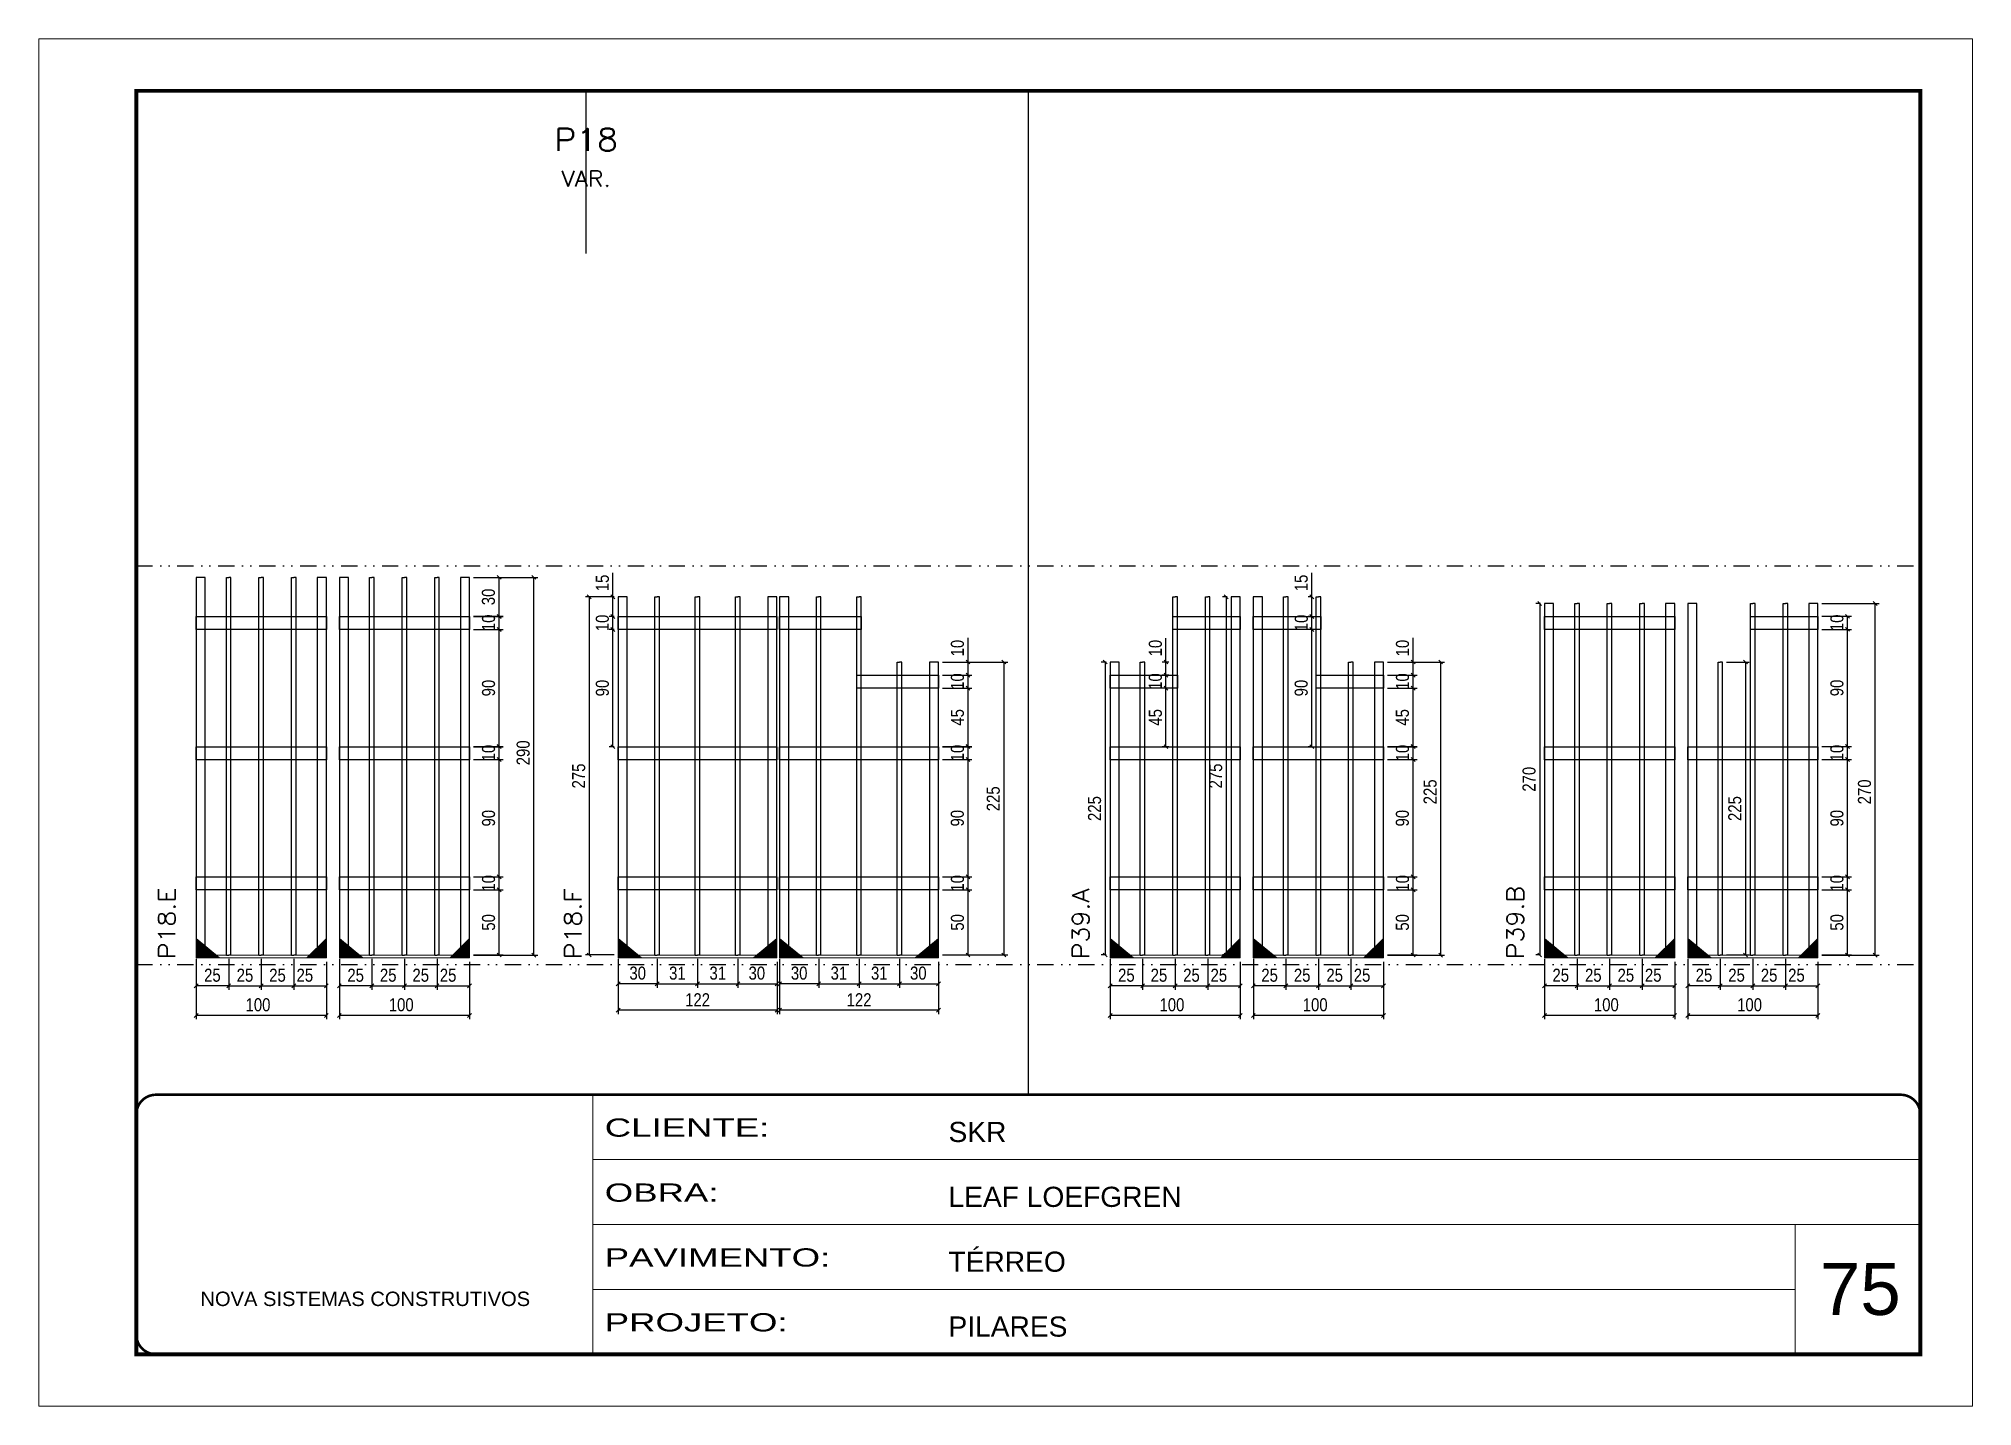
# Model space of a CAD drawing. Extents: x 14400 to 27878, y -21631 to 6985.
# Drawn here: x 17583 to 19068, y -14740 to -13690 of the extents above; entities that cross this region are included whole.
import ezdxf
from ezdxf.enums import TextEntityAlignment as Align

# ---------------------------------------------------------------- set-up
doc = ezdxf.new("R2010")
doc.units = 0
for name, pattern in [('CONTINUO', [0]), ('DASHED', [0.75, 0.5, -0.25]), ('DIVIDE2', [0.625, 0.25, -0.125, 0, -0.125, 0, -0.125]), ('HIDDEN', [0.375, 0.25, -0.125])]:
    doc.linetypes.add(name, pattern=pattern)
for name, color, linetype, lineweight in [('CARIMBO', 255, 'Continuous', 9), ('Folhas', 255, 'Continuous', 9), ('Madeira', 126, 'Continuous', 18), ('Sarr 2.2x7', 40, 'Continuous', 9), ('SARRAFO DE PRESSAO', 251, 'DASHED', 9), ('Texto Seção', 7, 'Continuous', 15)]:
    doc.layers.add(name, color=color, linetype=linetype, lineweight=lineweight)
for name, color, linetype in [('COTA', 241, 'Continuous'), ('Nível', 160, 'Continuous'), ('SARR_2.2x10', 60, 'Continuous'), ('SARR_3.5x7', 81, 'Continuous'), ('SARR_7x7', 40, 'Continuous'), ('Texto de Titulo', 7, 'Continuous'), ('Texto Qtd Sarr', 242, 'Continuous')]:
    doc.layers.add(name, color=color, linetype=linetype)
doc.styles.add('ARIAL', font='arial.ttf')
doc.styles.add('COTA TECNICA', font='techl___.ttf', dxfattribs={"height": 10})
doc.styles.add('REGUA-120', font='ROMANS.shx', dxfattribs={"height": 15})
doc.styles.add('ROMANS', font='romans.shx')
doc.styles.add('Tecnologia', font='')
doc.styles.get('Tecnologia').set_extended_font_data('Forgotten Futurist')
doc.dimstyles.new('PAINEL', dxfattribs={"dimtxt": 10, "dimasz": 3, "dimexe": 3, "dimexo": 3, "dimgap": 3, "dimtad": 1, "dimdec": 1, "dimzin": 12, "dimdsep": 46, "dimtxsty": 'COTA TECNICA', "dimblk1": 'OBLIQUE', "dimblk2": 'OBLIQUE', "dimsah": 1, "dimcen": 0.9, "dimclrd": 4, "dimclre": 4, "dimclrt": 240, "dimadec": 1, "dimazin": 3, "dimtfac": 1, "dimtdec": 1, "dimtmove": 0, "dimatfit": 3, "dimfxl": 1, "dimtolj": 1, "dimtzin": 12, "dimarcsym": 0})

msp = doc.modelspace()

# ---------------------------------------------------------------- texts
at = {"layer": 'CARIMBO', "style": 'ARIAL'}
msp.add_text('75', height=40, dxfattribs=at).set_placement((18951.33, -14669.48))
at = {"layer": 'Texto Seção', "style": 'REGUA-120', "width": 1.1}
for s, p in [('P18.E', (17688.4, -14396.46)), ('P18.F', (18000.32, -14396.46)), ('P39.A', (18390.26, -14396.46)), ('P39.B', (18723.91, -14396.46))]:
    msp.add_text(s, height=13, rotation=90, dxfattribs=at).set_placement(p)

# ---------------------------------------------------------------- blocks, each defined once
blk = doc.blocks.new('9999999999')
at = {"color": 30, "linetype": 'CONTINUO'}
for p, q in [((98564.6, 34230.2), (98564.6, 34429.4)), ((98564.6, 34379.6), (99584, 34379.6)), ((98564.6, 34329.8), (99488, 34329.8)), ((99584, 34329.8), (99488, 34329.8)), ((99488, 34329.8), (99488, 34230.2)), ((98564.6, 34280), (99488, 34280))]:
    blk.add_line(p, q, dxfattribs=at)
at = {"color": 30, "linetype": 'CONTINUO', "const_width": 2}
blk.add_lwpolyline([(99584, 34230.2), (99584, 34414.4, 0.414214), (99569, 34429.4), (98229, 34429.4, 0.414214), (98214, 34414.4), (98214, 34245.2, 0.414214), (98229, 34230.2), (99584, 34230.2)], format="xyb", dxfattribs=at)
at = {"layer": 'Folhas'}
blk.add_lwpolyline([(98139, 34190.2), (99624, 34190.2), (99624, 35240.2), (98139, 35240.2)], close=True, dxfattribs=at)
at = {"layer": 'Folhas', "color": 30, "const_width": 3}
blk.add_lwpolyline([(98214, 34230.2), (99584, 34230.2), (99584, 35200.2), (98214, 35200.2)], close=True, dxfattribs=at)
at = {"color": 7, "linetype": 'Continuous', "ltscale": 5, "style": 'ARIAL'}
for s, height, p in [('SKR', 15.48, (98837.7, 34393.1)), ('LEAF LOEFGREN', 15.483, (98837.7, 34343.3)), ('TÉRREO', 15.48, (98837.7, 34293.5)), ('NOVA SISTEMAS CONSTRUTIVOS', 11.059, (98263.2, 34267.2)), ('PILARES', 15.48, (98837.7, 34243.7))]:
    blk.add_text(s, height=height, dxfattribs=at).set_placement(p)
at = {"layer": 'Folhas', "color": 7, "style": 'Tecnologia', "width": 1.5}
for s, p in [('CLIENTE:', (98573.7, 34397.2)), ('OBRA:', (98573.7, 34347.3)), ('PAVIMENTO:', (98573.7, 34297.5)), ('PROJETO:', (98573.7, 34247.7))]:
    blk.add_text(s, height=14, dxfattribs=at).set_placement(p)
blk = doc.blocks.new('_Oblique')
at = {"color": 0, "linetype": 'ByBlock', "lineweight": -2}
blk.add_line((-0.5, -0.5), (0.5, 0.5), dxfattribs=at)
blk = doc.blocks.new('*D3013')
at = {"layer": 'COTA', "color": 4, "lineweight": -2, "transparency": 16777216}
for p, q in [((17814.4, -14411.3), (17814.4, -14442.5)), ((17914.4, -14411.3), (17914.4, -14442.5)), ((17914.4, -14439.5), (17814.4, -14439.5))]:
    blk.add_line(p, q, dxfattribs=at)
at = {"layer": 'Defpoints', "color": 0, "transparency": 16777216}
for p in [(17814.4, -14408.3), (17914.4, -14408.3), (17814.4, -14439.5)]:
    blk.add_point(p, dxfattribs=at)
at = {"layer": 'COTA', "color": 4, "lineweight": -2, "transparency": 16777216, "xscale": 3, "yscale": 3, "zscale": 3, "rotation": 180}
blk.add_blockref('_Oblique', (17814.4, -14439.5), dxfattribs=at)
at = {"layer": 'COTA', "color": 4, "lineweight": -2, "transparency": 16777216, "xscale": 3, "yscale": 3, "zscale": 3}
blk.add_blockref('_Oblique', (17914.4, -14439.5), dxfattribs=at)
at = {"layer": 'COTA', "color": 240, "transparency": 16777216, "insert": (17861.9, -14431.4), "char_height": 10, "attachment_point": 5, "style": 'COTA TECNICA'}
blk.add_mtext('\\A1;100', dxfattribs=at)
blk = doc.blocks.new('*D3014')
at = {"layer": 'COTA', "color": 4, "lineweight": -2, "transparency": 16777216}
for p, q in [((17814.4, -14396.1), (17814.4, -14419.8)), ((17839.4, -14396.1), (17839.4, -14419.8)), ((17839.4, -14416.8), (17814.4, -14416.8))]:
    blk.add_line(p, q, dxfattribs=at)
at = {"layer": 'Defpoints', "color": 0, "transparency": 16777216}
for p in [(17814.4, -14393.1), (17839.4, -14393.1), (17814.4, -14416.8)]:
    blk.add_point(p, dxfattribs=at)
at = {"layer": 'COTA', "color": 4, "lineweight": -2, "transparency": 16777216, "xscale": 3, "yscale": 3, "zscale": 3, "rotation": 180}
blk.add_blockref('_Oblique', (17814.4, -14416.8), dxfattribs=at)
at = {"layer": 'COTA', "color": 4, "lineweight": -2, "transparency": 16777216, "xscale": 3, "yscale": 3, "zscale": 3}
blk.add_blockref('_Oblique', (17839.4, -14416.8), dxfattribs=at)
at = {"layer": 'COTA', "color": 240, "transparency": 16777216, "insert": (17826.9, -14408.7), "char_height": 10, "attachment_point": 5, "style": 'COTA TECNICA'}
blk.add_mtext('\\A1;25', dxfattribs=at)
blk = doc.blocks.new('*D3015')
at = {"layer": 'COTA', "color": 4, "lineweight": -2, "transparency": 16777216}
for p, q in [((17889.4, -14396.1), (17889.4, -14419.8)), ((17914.4, -14398.3), (17914.4, -14419.8)), ((17889.4, -14416.8), (17914.4, -14416.8))]:
    blk.add_line(p, q, dxfattribs=at)
at = {"layer": 'Defpoints', "color": 0, "transparency": 16777216}
for p in [(17889.4, -14393.1), (17914.4, -14395.3), (17914.4, -14416.8)]:
    blk.add_point(p, dxfattribs=at)
at = {"layer": 'COTA', "color": 4, "lineweight": -2, "transparency": 16777216, "xscale": 3, "yscale": 3, "zscale": 3, "rotation": 180}
blk.add_blockref('_Oblique', (17889.4, -14416.8), dxfattribs=at)
at = {"layer": 'COTA', "color": 4, "lineweight": -2, "transparency": 16777216, "xscale": 3, "yscale": 3, "zscale": 3}
blk.add_blockref('_Oblique', (17914.4, -14416.8), dxfattribs=at)
at = {"layer": 'COTA', "color": 240, "transparency": 16777216, "insert": (17897.9, -14408.7), "char_height": 10, "attachment_point": 5, "style": 'COTA TECNICA'}
blk.add_mtext('\\A1;25', dxfattribs=at)
blk = doc.blocks.new('*D3016')
at = {"layer": 'COTA', "color": 4, "lineweight": -2, "transparency": 16777216}
for p, q in [((17839.4, -14396.1), (17839.4, -14419.8)), ((17864.4, -14396.1), (17864.4, -14419.8)), ((17839.4, -14416.8), (17864.4, -14416.8))]:
    blk.add_line(p, q, dxfattribs=at)
at = {"layer": 'Defpoints', "color": 0, "transparency": 16777216}
for p in [(17839.4, -14393.1), (17864.4, -14393.1), (17864.4, -14416.8)]:
    blk.add_point(p, dxfattribs=at)
at = {"layer": 'COTA', "color": 4, "lineweight": -2, "transparency": 16777216, "xscale": 3, "yscale": 3, "zscale": 3, "rotation": 180}
blk.add_blockref('_Oblique', (17839.4, -14416.8), dxfattribs=at)
at = {"layer": 'COTA', "color": 4, "lineweight": -2, "transparency": 16777216, "xscale": 3, "yscale": 3, "zscale": 3}
blk.add_blockref('_Oblique', (17864.4, -14416.8), dxfattribs=at)
at = {"layer": 'COTA', "color": 240, "transparency": 16777216, "insert": (17851.9, -14408.7), "char_height": 10, "attachment_point": 5, "style": 'COTA TECNICA'}
blk.add_mtext('\\A1;25', dxfattribs=at)
blk = doc.blocks.new('*D3017')
at = {"layer": 'COTA', "color": 4, "lineweight": -2, "transparency": 16777216}
for p, q in [((17917.4, -14343.1), (17940.1, -14343.1)), ((17937.1, -14393.1), (17937.1, -14343.1)), ((17917.4, -14393.1), (17940.1, -14393.1))]:
    blk.add_line(p, q, dxfattribs=at)
at = {"layer": 'Defpoints', "color": 0, "transparency": 16777216}
for p in [(17914.4, -14343.1), (17937.1, -14343.1), (17914.4, -14393.1)]:
    blk.add_point(p, dxfattribs=at)
at = {"layer": 'COTA', "color": 4, "lineweight": -2, "transparency": 16777216, "xscale": 3, "yscale": 3, "zscale": 3}
for p, rotation in [((17937.1, -14343.1), 90), ((17937.1, -14393.1), 270)]:
    blk.add_blockref('_Oblique', p, dxfattribs=dict(at, rotation=rotation))
at = {"layer": 'COTA', "color": 240, "transparency": 16777216, "insert": (17929, -14368.1), "char_height": 10, "attachment_point": 5, "rotation": 90, "style": 'COTA TECNICA'}
blk.add_mtext('\\A1;50', dxfattribs=at)
blk = doc.blocks.new('*D3018')
at = {"layer": 'COTA', "color": 4, "lineweight": -2, "transparency": 16777216}
for p, q in [((17864.4, -14396.1), (17864.4, -14419.8)), ((17889.4, -14396.1), (17889.4, -14419.8)), ((17864.4, -14416.8), (17889.4, -14416.8))]:
    blk.add_line(p, q, dxfattribs=at)
at = {"layer": 'Defpoints', "color": 0, "transparency": 16777216}
for p in [(17864.4, -14393.1), (17889.4, -14393.1), (17889.4, -14416.8)]:
    blk.add_point(p, dxfattribs=at)
at = {"layer": 'COTA', "color": 4, "lineweight": -2, "transparency": 16777216, "xscale": 3, "yscale": 3, "zscale": 3, "rotation": 180}
blk.add_blockref('_Oblique', (17864.4, -14416.8), dxfattribs=at)
at = {"layer": 'COTA', "color": 4, "lineweight": -2, "transparency": 16777216, "xscale": 3, "yscale": 3, "zscale": 3}
blk.add_blockref('_Oblique', (17889.4, -14416.8), dxfattribs=at)
at = {"layer": 'COTA', "color": 240, "transparency": 16777216, "insert": (17876.9, -14408.7), "char_height": 10, "attachment_point": 5, "style": 'COTA TECNICA'}
blk.add_mtext('\\A1;25', dxfattribs=at)
blk = doc.blocks.new('*D3019')
at = {"layer": 'COTA', "color": 4, "lineweight": -2, "transparency": 16777216}
for p, q in [((17917.4, -14333.1), (17940.1, -14333.1)), ((17917.4, -14343.1), (17940.1, -14343.1)), ((17937.1, -14343.1), (17937.1, -14333.1))]:
    blk.add_line(p, q, dxfattribs=at)
at = {"layer": 'Defpoints', "color": 0, "transparency": 16777216}
for p in [(17914.4, -14333.1), (17914.4, -14343.1), (17937.1, -14333.1)]:
    blk.add_point(p, dxfattribs=at)
at = {"layer": 'COTA', "color": 4, "lineweight": -2, "transparency": 16777216, "xscale": 3, "yscale": 3, "zscale": 3}
for p, rotation in [((17937.1, -14333.1), 90), ((17937.1, -14343.1), 270)]:
    blk.add_blockref('_Oblique', p, dxfattribs=dict(at, rotation=rotation))
at = {"layer": 'COTA', "color": 240, "transparency": 16777216, "insert": (17929, -14338.1), "char_height": 10, "attachment_point": 5, "rotation": 90, "style": 'COTA TECNICA'}
blk.add_mtext('\\A1;10', dxfattribs=at)
blk = doc.blocks.new('*D3020')
at = {"layer": 'COTA', "color": 4, "lineweight": -2, "transparency": 16777216}
for p, q in [((17917.4, -14243.1), (17940.1, -14243.1)), ((17937.1, -14333.1), (17937.1, -14243.1)), ((17917.4, -14333.1), (17940.1, -14333.1))]:
    blk.add_line(p, q, dxfattribs=at)
at = {"layer": 'Defpoints', "color": 0, "transparency": 16777216}
for p in [(17914.4, -14243.1), (17937.1, -14243.1), (17914.4, -14333.1)]:
    blk.add_point(p, dxfattribs=at)
at = {"layer": 'COTA', "color": 4, "lineweight": -2, "transparency": 16777216, "xscale": 3, "yscale": 3, "zscale": 3}
for p, rotation in [((17937.1, -14243.1), 90), ((17937.1, -14333.1), 270)]:
    blk.add_blockref('_Oblique', p, dxfattribs=dict(at, rotation=rotation))
at = {"layer": 'COTA', "color": 240, "transparency": 16777216, "insert": (17929, -14288.1), "char_height": 10, "attachment_point": 5, "rotation": 90, "style": 'COTA TECNICA'}
blk.add_mtext('\\A1;90', dxfattribs=at)
blk = doc.blocks.new('*D3021')
at = {"layer": 'COTA', "color": 4, "lineweight": -2, "transparency": 16777216}
for p, q in [((17917.4, -14233.1), (17940.1, -14233.1)), ((17937.1, -14243.1), (17937.1, -14233.1)), ((17917.4, -14243.1), (17940.1, -14243.1))]:
    blk.add_line(p, q, dxfattribs=at)
at = {"layer": 'Defpoints', "color": 0, "transparency": 16777216}
for p in [(17914.4, -14233.1), (17937.1, -14233.1), (17914.4, -14243.1)]:
    blk.add_point(p, dxfattribs=at)
at = {"layer": 'COTA', "color": 4, "lineweight": -2, "transparency": 16777216, "xscale": 3, "yscale": 3, "zscale": 3}
for p, rotation in [((17937.1, -14233.1), 90), ((17937.1, -14243.1), 270)]:
    blk.add_blockref('_Oblique', p, dxfattribs=dict(at, rotation=rotation))
at = {"layer": 'COTA', "color": 240, "transparency": 16777216, "insert": (17929, -14238.1), "char_height": 10, "attachment_point": 5, "rotation": 90, "style": 'COTA TECNICA'}
blk.add_mtext('\\A1;10', dxfattribs=at)
blk = doc.blocks.new('*D3022')
at = {"layer": 'COTA', "color": 4, "lineweight": -2, "transparency": 16777216}
for p, q in [((17917.4, -14103.2), (17966.7, -14103.2)), ((17963.7, -14393.2), (17963.7, -14103.2)), ((17917.4, -14393.2), (17966.7, -14393.2))]:
    blk.add_line(p, q, dxfattribs=at)
at = {"layer": 'Defpoints', "color": 0, "transparency": 16777216}
for p in [(17914.4, -14103.2), (17963.7, -14103.2), (17914.4, -14393.2)]:
    blk.add_point(p, dxfattribs=at)
at = {"layer": 'COTA', "color": 4, "lineweight": -2, "transparency": 16777216, "xscale": 3, "yscale": 3, "zscale": 3}
for p, rotation in [((17963.7, -14103.2), 90), ((17963.7, -14393.2), 270)]:
    blk.add_blockref('_Oblique', p, dxfattribs=dict(at, rotation=rotation))
at = {"layer": 'COTA', "color": 240, "transparency": 16777216, "insert": (17955.6, -14237.9), "char_height": 10, "attachment_point": 5, "rotation": 90, "style": 'COTA TECNICA'}
blk.add_mtext('\\A1;290', dxfattribs=at)
blk = doc.blocks.new('*D3023')
at = {"layer": 'COTA', "color": 4, "lineweight": -2, "transparency": 16777216}
for p, q in [((17704.4, -14411.3), (17704.4, -14442.5)), ((17804.4, -14411.3), (17804.4, -14442.5)), ((17804.4, -14439.5), (17704.4, -14439.5))]:
    blk.add_line(p, q, dxfattribs=at)
at = {"layer": 'Defpoints', "color": 0, "transparency": 16777216}
for p in [(17704.4, -14408.3), (17804.4, -14408.3), (17704.4, -14439.5)]:
    blk.add_point(p, dxfattribs=at)
at = {"layer": 'COTA', "color": 4, "lineweight": -2, "transparency": 16777216, "xscale": 3, "yscale": 3, "zscale": 3, "rotation": 180}
blk.add_blockref('_Oblique', (17704.4, -14439.5), dxfattribs=at)
at = {"layer": 'COTA', "color": 4, "lineweight": -2, "transparency": 16777216, "xscale": 3, "yscale": 3, "zscale": 3}
blk.add_blockref('_Oblique', (17804.4, -14439.5), dxfattribs=at)
at = {"layer": 'COTA', "color": 240, "transparency": 16777216, "insert": (17751.9, -14431.4), "char_height": 10, "attachment_point": 5, "style": 'COTA TECNICA'}
blk.add_mtext('\\A1;100', dxfattribs=at)
blk = doc.blocks.new('*D3024')
at = {"layer": 'COTA', "color": 4, "lineweight": -2, "transparency": 16777216}
for p, q in [((17704.4, -14396.1), (17704.4, -14419.8)), ((17729.4, -14396.1), (17729.4, -14419.8)), ((17729.4, -14416.8), (17704.4, -14416.8))]:
    blk.add_line(p, q, dxfattribs=at)
at = {"layer": 'Defpoints', "color": 0, "transparency": 16777216}
for p in [(17704.4, -14393.1), (17729.4, -14393.1), (17704.4, -14416.8)]:
    blk.add_point(p, dxfattribs=at)
at = {"layer": 'COTA', "color": 4, "lineweight": -2, "transparency": 16777216, "xscale": 3, "yscale": 3, "zscale": 3, "rotation": 180}
blk.add_blockref('_Oblique', (17704.4, -14416.8), dxfattribs=at)
at = {"layer": 'COTA', "color": 4, "lineweight": -2, "transparency": 16777216, "xscale": 3, "yscale": 3, "zscale": 3}
blk.add_blockref('_Oblique', (17729.4, -14416.8), dxfattribs=at)
at = {"layer": 'COTA', "color": 240, "transparency": 16777216, "insert": (17716.9, -14408.7), "char_height": 10, "attachment_point": 5, "style": 'COTA TECNICA'}
blk.add_mtext('\\A1;25', dxfattribs=at)
blk = doc.blocks.new('*D3025')
at = {"layer": 'COTA', "color": 4, "lineweight": -2, "transparency": 16777216}
for p, q in [((17779.4, -14396.1), (17779.4, -14419.8)), ((17804.4, -14398.3), (17804.4, -14419.8)), ((17779.4, -14416.8), (17804.4, -14416.8))]:
    blk.add_line(p, q, dxfattribs=at)
at = {"layer": 'Defpoints', "color": 0, "transparency": 16777216}
for p in [(17779.4, -14393.1), (17804.4, -14395.3), (17804.4, -14416.8)]:
    blk.add_point(p, dxfattribs=at)
at = {"layer": 'COTA', "color": 4, "lineweight": -2, "transparency": 16777216, "xscale": 3, "yscale": 3, "zscale": 3, "rotation": 180}
blk.add_blockref('_Oblique', (17779.4, -14416.8), dxfattribs=at)
at = {"layer": 'COTA', "color": 4, "lineweight": -2, "transparency": 16777216, "xscale": 3, "yscale": 3, "zscale": 3}
blk.add_blockref('_Oblique', (17804.4, -14416.8), dxfattribs=at)
at = {"layer": 'COTA', "color": 240, "transparency": 16777216, "insert": (17787.9, -14408.7), "char_height": 10, "attachment_point": 5, "style": 'COTA TECNICA'}
blk.add_mtext('\\A1;25', dxfattribs=at)
blk = doc.blocks.new('*D3026')
at = {"layer": 'COTA', "color": 4, "lineweight": -2, "transparency": 16777216}
for p, q in [((17729.4, -14396.1), (17729.4, -14419.8)), ((17754.4, -14396.1), (17754.4, -14419.8)), ((17729.4, -14416.8), (17754.4, -14416.8))]:
    blk.add_line(p, q, dxfattribs=at)
at = {"layer": 'Defpoints', "color": 0, "transparency": 16777216}
for p in [(17729.4, -14393.1), (17754.4, -14393.1), (17754.4, -14416.8)]:
    blk.add_point(p, dxfattribs=at)
at = {"layer": 'COTA', "color": 4, "lineweight": -2, "transparency": 16777216, "xscale": 3, "yscale": 3, "zscale": 3, "rotation": 180}
blk.add_blockref('_Oblique', (17729.4, -14416.8), dxfattribs=at)
at = {"layer": 'COTA', "color": 4, "lineweight": -2, "transparency": 16777216, "xscale": 3, "yscale": 3, "zscale": 3}
blk.add_blockref('_Oblique', (17754.4, -14416.8), dxfattribs=at)
at = {"layer": 'COTA', "color": 240, "transparency": 16777216, "insert": (17741.9, -14408.7), "char_height": 10, "attachment_point": 5, "style": 'COTA TECNICA'}
blk.add_mtext('\\A1;25', dxfattribs=at)
blk = doc.blocks.new('*D3027')
at = {"layer": 'COTA', "color": 4, "lineweight": -2, "transparency": 16777216}
for p, q in [((17754.4, -14396.1), (17754.4, -14419.8)), ((17779.4, -14396.1), (17779.4, -14419.8)), ((17754.4, -14416.8), (17779.4, -14416.8))]:
    blk.add_line(p, q, dxfattribs=at)
at = {"layer": 'Defpoints', "color": 0, "transparency": 16777216}
for p in [(17754.4, -14393.1), (17779.4, -14393.1), (17779.4, -14416.8)]:
    blk.add_point(p, dxfattribs=at)
at = {"layer": 'COTA', "color": 4, "lineweight": -2, "transparency": 16777216, "xscale": 3, "yscale": 3, "zscale": 3, "rotation": 180}
blk.add_blockref('_Oblique', (17754.4, -14416.8), dxfattribs=at)
at = {"layer": 'COTA', "color": 4, "lineweight": -2, "transparency": 16777216, "xscale": 3, "yscale": 3, "zscale": 3}
blk.add_blockref('_Oblique', (17779.4, -14416.8), dxfattribs=at)
at = {"layer": 'COTA', "color": 240, "transparency": 16777216, "insert": (17766.9, -14408.7), "char_height": 10, "attachment_point": 5, "style": 'COTA TECNICA'}
blk.add_mtext('\\A1;25', dxfattribs=at)
blk = doc.blocks.new('*D3028')
at = {"layer": 'COTA', "color": 4, "lineweight": -2, "transparency": 16777216}
for p, q in [((17917.4, -14143.2), (17940.1, -14143.2)), ((17937.1, -14233.2), (17937.1, -14143.2)), ((17917.4, -14233.2), (17940.1, -14233.2))]:
    blk.add_line(p, q, dxfattribs=at)
at = {"layer": 'Defpoints', "color": 0, "transparency": 16777216}
for p in [(17914.4, -14143.2), (17937.1, -14143.2), (17914.4, -14233.2)]:
    blk.add_point(p, dxfattribs=at)
at = {"layer": 'COTA', "color": 4, "lineweight": -2, "transparency": 16777216, "xscale": 3, "yscale": 3, "zscale": 3}
for p, rotation in [((17937.1, -14143.2), 90), ((17937.1, -14233.2), 270)]:
    blk.add_blockref('_Oblique', p, dxfattribs=dict(at, rotation=rotation))
at = {"layer": 'COTA', "color": 240, "transparency": 16777216, "insert": (17929, -14188.2), "char_height": 10, "attachment_point": 5, "rotation": 90, "style": 'COTA TECNICA'}
blk.add_mtext('\\A1;90', dxfattribs=at)
blk = doc.blocks.new('*D3029')
at = {"layer": 'COTA', "color": 4, "lineweight": -2, "transparency": 16777216}
for p, q in [((17917.4, -14133.1), (17940.1, -14133.1)), ((17937.1, -14143.1), (17937.1, -14133.1)), ((17917.4, -14143.1), (17940.1, -14143.1))]:
    blk.add_line(p, q, dxfattribs=at)
at = {"layer": 'Defpoints', "color": 0, "transparency": 16777216}
for p in [(17914.4, -14133.1), (17937.1, -14133.1), (17914.4, -14143.1)]:
    blk.add_point(p, dxfattribs=at)
at = {"layer": 'COTA', "color": 4, "lineweight": -2, "transparency": 16777216, "xscale": 3, "yscale": 3, "zscale": 3}
for p, rotation in [((17937.1, -14133.1), 90), ((17937.1, -14143.1), 270)]:
    blk.add_blockref('_Oblique', p, dxfattribs=dict(at, rotation=rotation))
at = {"layer": 'COTA', "color": 240, "transparency": 16777216, "insert": (17929, -14138.1), "char_height": 10, "attachment_point": 5, "rotation": 90, "style": 'COTA TECNICA'}
blk.add_mtext('\\A1;10', dxfattribs=at)
blk = doc.blocks.new('*D3030')
at = {"layer": 'COTA', "color": 4, "lineweight": -2, "transparency": 16777216}
for p, q in [((17917.4, -14103.2), (17940.1, -14103.2)), ((17937.1, -14133.2), (17937.1, -14103.2)), ((17917.4, -14133.2), (17940.1, -14133.2))]:
    blk.add_line(p, q, dxfattribs=at)
at = {"layer": 'Defpoints', "color": 0, "transparency": 16777216}
for p in [(17914.4, -14103.2), (17937.1, -14103.2), (17914.4, -14133.2)]:
    blk.add_point(p, dxfattribs=at)
at = {"layer": 'COTA', "color": 4, "lineweight": -2, "transparency": 16777216, "xscale": 3, "yscale": 3, "zscale": 3}
for p, rotation in [((17937.1, -14103.2), 90), ((17937.1, -14133.2), 270)]:
    blk.add_blockref('_Oblique', p, dxfattribs=dict(at, rotation=rotation))
at = {"layer": 'COTA', "color": 240, "transparency": 16777216, "insert": (17928.9, -14118.2), "char_height": 10, "attachment_point": 5, "rotation": 90, "style": 'COTA TECNICA'}
blk.add_mtext('\\A1;30', dxfattribs=at)
blk = doc.blocks.new('*D3031')
at = {"layer": 'COTA', "color": 4, "lineweight": -2, "transparency": 16777216}
for p, q in [((18152.5, -14411.3), (18152.5, -14438.5)), ((18274.5, -14411.3), (18274.5, -14438.5)), ((18274.5, -14435.5), (18152.5, -14435.5))]:
    blk.add_line(p, q, dxfattribs=at)
at = {"layer": 'Defpoints', "color": 0, "transparency": 16777216}
for p in [(18152.5, -14408.3), (18274.5, -14408.3), (18152.5, -14435.5)]:
    blk.add_point(p, dxfattribs=at)
at = {"layer": 'COTA', "color": 4, "lineweight": -2, "transparency": 16777216, "xscale": 3, "yscale": 3, "zscale": 3, "rotation": 180}
blk.add_blockref('_Oblique', (18152.5, -14435.5), dxfattribs=at)
at = {"layer": 'COTA', "color": 4, "lineweight": -2, "transparency": 16777216, "xscale": 3, "yscale": 3, "zscale": 3}
blk.add_blockref('_Oblique', (18274.5, -14435.5), dxfattribs=at)
at = {"layer": 'COTA', "color": 240, "transparency": 16777216, "insert": (18213.5, -14427.5), "char_height": 10, "attachment_point": 5, "style": 'COTA TECNICA'}
blk.add_mtext('\\A1;122', dxfattribs=at)
blk = doc.blocks.new('*D3032')
at = {"layer": 'COTA', "color": 4, "lineweight": -2, "transparency": 16777216}
for p, q in [((18152.5, -14396.1), (18152.5, -14418.3)), ((18182.5, -14396.1), (18182.5, -14418.3)), ((18182.5, -14415.3), (18152.5, -14415.3))]:
    blk.add_line(p, q, dxfattribs=at)
at = {"layer": 'Defpoints', "color": 0, "transparency": 16777216}
for p in [(18152.5, -14393.1), (18182.5, -14393.1), (18152.5, -14415.3)]:
    blk.add_point(p, dxfattribs=at)
at = {"layer": 'COTA', "color": 4, "lineweight": -2, "transparency": 16777216, "xscale": 3, "yscale": 3, "zscale": 3, "rotation": 180}
blk.add_blockref('_Oblique', (18152.5, -14415.3), dxfattribs=at)
at = {"layer": 'COTA', "color": 4, "lineweight": -2, "transparency": 16777216, "xscale": 3, "yscale": 3, "zscale": 3}
blk.add_blockref('_Oblique', (18182.5, -14415.3), dxfattribs=at)
at = {"layer": 'COTA', "color": 240, "transparency": 16777216, "insert": (18167.5, -14407.1), "char_height": 10, "attachment_point": 5, "style": 'COTA TECNICA'}
blk.add_mtext('\\A1;30', dxfattribs=at)
blk = doc.blocks.new('*D3033')
at = {"layer": 'COTA', "color": 4, "lineweight": -2, "transparency": 16777216}
for p, q in [((18244.5, -14396.1), (18244.5, -14418.3)), ((18274.5, -14398.3), (18274.5, -14418.3)), ((18244.5, -14415.3), (18274.5, -14415.3))]:
    blk.add_line(p, q, dxfattribs=at)
at = {"layer": 'Defpoints', "color": 0, "transparency": 16777216}
for p in [(18244.5, -14393.1), (18274.5, -14395.3), (18274.5, -14415.3)]:
    blk.add_point(p, dxfattribs=at)
at = {"layer": 'COTA', "color": 4, "lineweight": -2, "transparency": 16777216, "xscale": 3, "yscale": 3, "zscale": 3, "rotation": 180}
blk.add_blockref('_Oblique', (18244.5, -14415.3), dxfattribs=at)
at = {"layer": 'COTA', "color": 4, "lineweight": -2, "transparency": 16777216, "xscale": 3, "yscale": 3, "zscale": 3}
blk.add_blockref('_Oblique', (18274.5, -14415.3), dxfattribs=at)
at = {"layer": 'COTA', "color": 240, "transparency": 16777216, "insert": (18259, -14407.1), "char_height": 10, "attachment_point": 5, "style": 'COTA TECNICA'}
blk.add_mtext('\\A1;30', dxfattribs=at)
blk = doc.blocks.new('*D3034')
at = {"layer": 'COTA', "color": 4, "lineweight": -2, "transparency": 16777216}
for p, q in [((18182.5, -14396.1), (18182.5, -14418.3)), ((18213.5, -14396.1), (18213.5, -14418.3)), ((18182.5, -14415.3), (18213.5, -14415.3))]:
    blk.add_line(p, q, dxfattribs=at)
at = {"layer": 'Defpoints', "color": 0, "transparency": 16777216}
for p in [(18182.5, -14393.1), (18213.5, -14393.1), (18213.5, -14415.3)]:
    blk.add_point(p, dxfattribs=at)
at = {"layer": 'COTA', "color": 4, "lineweight": -2, "transparency": 16777216, "xscale": 3, "yscale": 3, "zscale": 3, "rotation": 180}
blk.add_blockref('_Oblique', (18182.5, -14415.3), dxfattribs=at)
at = {"layer": 'COTA', "color": 4, "lineweight": -2, "transparency": 16777216, "xscale": 3, "yscale": 3, "zscale": 3}
blk.add_blockref('_Oblique', (18213.5, -14415.3), dxfattribs=at)
at = {"layer": 'COTA', "color": 240, "transparency": 16777216, "insert": (18198, -14407.1), "char_height": 10, "attachment_point": 5, "style": 'COTA TECNICA'}
blk.add_mtext('\\A1;31', dxfattribs=at)
blk = doc.blocks.new('*D3035')
at = {"layer": 'COTA', "color": 4, "lineweight": -2, "transparency": 16777216}
for p, q in [((18277.5, -14343.1), (18300.2, -14343.1)), ((18297.2, -14393.1), (18297.2, -14343.1)), ((18277.5, -14393.1), (18300.2, -14393.1))]:
    blk.add_line(p, q, dxfattribs=at)
at = {"layer": 'Defpoints', "color": 0, "transparency": 16777216}
for p in [(18274.5, -14343.1), (18297.2, -14343.1), (18274.5, -14393.1)]:
    blk.add_point(p, dxfattribs=at)
at = {"layer": 'COTA', "color": 4, "lineweight": -2, "transparency": 16777216, "xscale": 3, "yscale": 3, "zscale": 3}
for p, rotation in [((18297.2, -14343.1), 90), ((18297.2, -14393.1), 270)]:
    blk.add_blockref('_Oblique', p, dxfattribs=dict(at, rotation=rotation))
at = {"layer": 'COTA', "color": 240, "transparency": 16777216, "insert": (18289.1, -14368.1), "char_height": 10, "attachment_point": 5, "rotation": 90, "style": 'COTA TECNICA'}
blk.add_mtext('\\A1;50', dxfattribs=at)
blk = doc.blocks.new('*D3036')
at = {"layer": 'COTA', "color": 4, "lineweight": -2, "transparency": 16777216}
for p, q in [((18213.5, -14396.1), (18213.5, -14418.3)), ((18244.5, -14396.1), (18244.5, -14418.3)), ((18213.5, -14415.3), (18244.5, -14415.3))]:
    blk.add_line(p, q, dxfattribs=at)
at = {"layer": 'Defpoints', "color": 0, "transparency": 16777216}
for p in [(18213.5, -14393.1), (18244.5, -14393.1), (18244.5, -14415.3)]:
    blk.add_point(p, dxfattribs=at)
at = {"layer": 'COTA', "color": 4, "lineweight": -2, "transparency": 16777216, "xscale": 3, "yscale": 3, "zscale": 3, "rotation": 180}
blk.add_blockref('_Oblique', (18213.5, -14415.3), dxfattribs=at)
at = {"layer": 'COTA', "color": 4, "lineweight": -2, "transparency": 16777216, "xscale": 3, "yscale": 3, "zscale": 3}
blk.add_blockref('_Oblique', (18244.5, -14415.3), dxfattribs=at)
at = {"layer": 'COTA', "color": 240, "transparency": 16777216, "insert": (18229, -14407.1), "char_height": 10, "attachment_point": 5, "style": 'COTA TECNICA'}
blk.add_mtext('\\A1;31', dxfattribs=at)
blk = doc.blocks.new('*D3037')
at = {"layer": 'COTA', "color": 4, "lineweight": -2, "transparency": 16777216}
for p, q in [((18277.5, -14333.1), (18300.2, -14333.1)), ((18277.5, -14343.1), (18300.2, -14343.1)), ((18297.2, -14343.1), (18297.2, -14333.1))]:
    blk.add_line(p, q, dxfattribs=at)
at = {"layer": 'Defpoints', "color": 0, "transparency": 16777216}
for p in [(18274.5, -14333.1), (18274.5, -14343.1), (18297.2, -14333.1)]:
    blk.add_point(p, dxfattribs=at)
at = {"layer": 'COTA', "color": 4, "lineweight": -2, "transparency": 16777216, "xscale": 3, "yscale": 3, "zscale": 3}
for p, rotation in [((18297.2, -14333.1), 90), ((18297.2, -14343.1), 270)]:
    blk.add_blockref('_Oblique', p, dxfattribs=dict(at, rotation=rotation))
at = {"layer": 'COTA', "color": 240, "transparency": 16777216, "insert": (18289.1, -14338.1), "char_height": 10, "attachment_point": 5, "rotation": 90, "style": 'COTA TECNICA'}
blk.add_mtext('\\A1;10', dxfattribs=at)
blk = doc.blocks.new('*D3038')
at = {"layer": 'COTA', "color": 4, "lineweight": -2, "transparency": 16777216}
for p, q in [((18277.5, -14243.1), (18300.2, -14243.1)), ((18297.2, -14333.1), (18297.2, -14243.1)), ((18277.5, -14333.1), (18300.2, -14333.1))]:
    blk.add_line(p, q, dxfattribs=at)
at = {"layer": 'Defpoints', "color": 0, "transparency": 16777216}
for p in [(18274.5, -14243.1), (18297.2, -14243.1), (18274.5, -14333.1)]:
    blk.add_point(p, dxfattribs=at)
at = {"layer": 'COTA', "color": 4, "lineweight": -2, "transparency": 16777216, "xscale": 3, "yscale": 3, "zscale": 3}
for p, rotation in [((18297.2, -14243.1), 90), ((18297.2, -14333.1), 270)]:
    blk.add_blockref('_Oblique', p, dxfattribs=dict(at, rotation=rotation))
at = {"layer": 'COTA', "color": 240, "transparency": 16777216, "insert": (18289, -14288.1), "char_height": 10, "attachment_point": 5, "rotation": 90, "style": 'COTA TECNICA'}
blk.add_mtext('\\A1;90', dxfattribs=at)
blk = doc.blocks.new('*D3039')
at = {"layer": 'COTA', "color": 4, "lineweight": -2, "transparency": 16777216}
for p, q in [((18277.5, -14233.1), (18300.2, -14233.1)), ((18297.2, -14243.1), (18297.2, -14233.1)), ((18277.5, -14243.1), (18300.2, -14243.1))]:
    blk.add_line(p, q, dxfattribs=at)
at = {"layer": 'Defpoints', "color": 0, "transparency": 16777216}
for p in [(18274.5, -14233.1), (18297.2, -14233.1), (18274.5, -14243.1)]:
    blk.add_point(p, dxfattribs=at)
at = {"layer": 'COTA', "color": 4, "lineweight": -2, "transparency": 16777216, "xscale": 3, "yscale": 3, "zscale": 3}
for p, rotation in [((18297.2, -14233.1), 90), ((18297.2, -14243.1), 270)]:
    blk.add_blockref('_Oblique', p, dxfattribs=dict(at, rotation=rotation))
at = {"layer": 'COTA', "color": 240, "transparency": 16777216, "insert": (18289.1, -14238.1), "char_height": 10, "attachment_point": 5, "rotation": 90, "style": 'COTA TECNICA'}
blk.add_mtext('\\A1;10', dxfattribs=at)
blk = doc.blocks.new('*D3042')
at = {"layer": 'COTA', "color": 4, "lineweight": -2, "transparency": 16777216}
for p, q in [((18277.5, -14168.2), (18327.7, -14168.2)), ((18324.7, -14168.2), (18324.7, -14393.1)), ((18277.5, -14393.1), (18327.7, -14393.1))]:
    blk.add_line(p, q, dxfattribs=at)
at = {"layer": 'Defpoints', "color": 0, "transparency": 16777216}
for p in [(18274.5, -14168.2), (18274.5, -14393.1), (18324.7, -14393.1)]:
    blk.add_point(p, dxfattribs=at)
at = {"layer": 'COTA', "color": 4, "lineweight": -2, "transparency": 16777216, "xscale": 3, "yscale": 3, "zscale": 3}
for p, rotation in [((18324.7, -14168.2), 90), ((18324.7, -14393.1), 270)]:
    blk.add_blockref('_Oblique', p, dxfattribs=dict(at, rotation=rotation))
at = {"layer": 'COTA', "color": 240, "transparency": 16777216, "insert": (18316.6, -14273.2), "char_height": 10, "attachment_point": 5, "rotation": 90, "style": 'COTA TECNICA'}
blk.add_mtext('\\A1;225', dxfattribs=at)
blk = doc.blocks.new('*D3043')
at = {"layer": 'COTA', "color": 4, "lineweight": -2, "transparency": 16777216}
for p, q in [((18028.5, -14411.3), (18028.5, -14438.5)), ((18150.5, -14411.3), (18150.5, -14438.5)), ((18150.5, -14435.5), (18028.5, -14435.5))]:
    blk.add_line(p, q, dxfattribs=at)
at = {"layer": 'Defpoints', "color": 0, "transparency": 16777216}
for p in [(18028.5, -14408.3), (18150.5, -14408.3), (18028.5, -14435.5)]:
    blk.add_point(p, dxfattribs=at)
at = {"layer": 'COTA', "color": 4, "lineweight": -2, "transparency": 16777216, "xscale": 3, "yscale": 3, "zscale": 3, "rotation": 180}
blk.add_blockref('_Oblique', (18028.5, -14435.5), dxfattribs=at)
at = {"layer": 'COTA', "color": 4, "lineweight": -2, "transparency": 16777216, "xscale": 3, "yscale": 3, "zscale": 3}
blk.add_blockref('_Oblique', (18150.5, -14435.5), dxfattribs=at)
at = {"layer": 'COTA', "color": 240, "transparency": 16777216, "insert": (18089.5, -14427.5), "char_height": 10, "attachment_point": 5, "style": 'COTA TECNICA'}
blk.add_mtext('\\A1;122', dxfattribs=at)
blk = doc.blocks.new('*D3044')
at = {"layer": 'COTA', "color": 4, "lineweight": -2, "transparency": 16777216}
for p, q in [((18028.5, -14396.1), (18028.5, -14418.3)), ((18058.5, -14396.1), (18058.5, -14418.3)), ((18058.5, -14415.3), (18028.5, -14415.3))]:
    blk.add_line(p, q, dxfattribs=at)
at = {"layer": 'Defpoints', "color": 0, "transparency": 16777216}
for p in [(18028.5, -14393.1), (18058.5, -14393.1), (18028.5, -14415.3)]:
    blk.add_point(p, dxfattribs=at)
at = {"layer": 'COTA', "color": 4, "lineweight": -2, "transparency": 16777216, "xscale": 3, "yscale": 3, "zscale": 3, "rotation": 180}
blk.add_blockref('_Oblique', (18028.5, -14415.3), dxfattribs=at)
at = {"layer": 'COTA', "color": 4, "lineweight": -2, "transparency": 16777216, "xscale": 3, "yscale": 3, "zscale": 3}
blk.add_blockref('_Oblique', (18058.5, -14415.3), dxfattribs=at)
at = {"layer": 'COTA', "color": 240, "transparency": 16777216, "insert": (18043.5, -14407.1), "char_height": 10, "attachment_point": 5, "style": 'COTA TECNICA'}
blk.add_mtext('\\A1;30', dxfattribs=at)
blk = doc.blocks.new('*D3045')
at = {"layer": 'COTA', "color": 4, "lineweight": -2, "transparency": 16777216}
for p, q in [((18120.5, -14396.1), (18120.5, -14418.3)), ((18150.5, -14398.3), (18150.5, -14418.3)), ((18120.5, -14415.3), (18150.5, -14415.3))]:
    blk.add_line(p, q, dxfattribs=at)
at = {"layer": 'Defpoints', "color": 0, "transparency": 16777216}
for p in [(18120.5, -14393.1), (18150.5, -14395.3), (18150.5, -14415.3)]:
    blk.add_point(p, dxfattribs=at)
at = {"layer": 'COTA', "color": 4, "lineweight": -2, "transparency": 16777216, "xscale": 3, "yscale": 3, "zscale": 3, "rotation": 180}
blk.add_blockref('_Oblique', (18120.5, -14415.3), dxfattribs=at)
at = {"layer": 'COTA', "color": 4, "lineweight": -2, "transparency": 16777216, "xscale": 3, "yscale": 3, "zscale": 3}
blk.add_blockref('_Oblique', (18150.5, -14415.3), dxfattribs=at)
at = {"layer": 'COTA', "color": 240, "transparency": 16777216, "insert": (18135, -14407.1), "char_height": 10, "attachment_point": 5, "style": 'COTA TECNICA'}
blk.add_mtext('\\A1;30', dxfattribs=at)
blk = doc.blocks.new('*D3046')
at = {"layer": 'COTA', "color": 4, "lineweight": -2, "transparency": 16777216}
for p, q in [((18058.5, -14396.1), (18058.5, -14418.3)), ((18089.5, -14396.1), (18089.5, -14418.3)), ((18058.5, -14415.3), (18089.5, -14415.3))]:
    blk.add_line(p, q, dxfattribs=at)
at = {"layer": 'Defpoints', "color": 0, "transparency": 16777216}
for p in [(18058.5, -14393.1), (18089.5, -14393.1), (18089.5, -14415.3)]:
    blk.add_point(p, dxfattribs=at)
at = {"layer": 'COTA', "color": 4, "lineweight": -2, "transparency": 16777216, "xscale": 3, "yscale": 3, "zscale": 3, "rotation": 180}
blk.add_blockref('_Oblique', (18058.5, -14415.3), dxfattribs=at)
at = {"layer": 'COTA', "color": 4, "lineweight": -2, "transparency": 16777216, "xscale": 3, "yscale": 3, "zscale": 3}
blk.add_blockref('_Oblique', (18089.5, -14415.3), dxfattribs=at)
at = {"layer": 'COTA', "color": 240, "transparency": 16777216, "insert": (18074, -14407.1), "char_height": 10, "attachment_point": 5, "style": 'COTA TECNICA'}
blk.add_mtext('\\A1;31', dxfattribs=at)
blk = doc.blocks.new('*D3047')
at = {"layer": 'COTA', "color": 4, "lineweight": -2, "transparency": 16777216}
for p, q in [((18089.5, -14396.1), (18089.5, -14418.3)), ((18120.5, -14396.1), (18120.5, -14418.3)), ((18089.5, -14415.3), (18120.5, -14415.3))]:
    blk.add_line(p, q, dxfattribs=at)
at = {"layer": 'Defpoints', "color": 0, "transparency": 16777216}
for p in [(18089.5, -14393.1), (18120.5, -14393.1), (18120.5, -14415.3)]:
    blk.add_point(p, dxfattribs=at)
at = {"layer": 'COTA', "color": 4, "lineweight": -2, "transparency": 16777216, "xscale": 3, "yscale": 3, "zscale": 3, "rotation": 180}
blk.add_blockref('_Oblique', (18089.5, -14415.3), dxfattribs=at)
at = {"layer": 'COTA', "color": 4, "lineweight": -2, "transparency": 16777216, "xscale": 3, "yscale": 3, "zscale": 3}
blk.add_blockref('_Oblique', (18120.5, -14415.3), dxfattribs=at)
at = {"layer": 'COTA', "color": 240, "transparency": 16777216, "insert": (18105, -14407.1), "char_height": 10, "attachment_point": 5, "style": 'COTA TECNICA'}
blk.add_mtext('\\A1;31', dxfattribs=at)
blk = doc.blocks.new('titulo1')
at = {"layer": 'Defpoints', "color": 252, "linetype": 'HIDDEN', "ltscale": 2}
blk.add_line((0, 0), (0, 125), dxfattribs=at)
at = {"layer": 'Defpoints', "style": 'ROMANS', "oblique": 15}
blk.add_attdef('FOLHA', text='', height=10, dxfattribs=at).set_placement((0, 15.6), align=Align.MIDDLE_CENTER)
at = {"layer": 'Texto Qtd Sarr', "color": 3, "style": 'ROMANS', "oblique": 15}
for tag, height, p in [('TITULO', 17, (0, 71.4)), ('SEÇÃO', 12, (0, 41.5))]:
    blk.add_attdef(tag, text='', height=height, dxfattribs=at).set_placement(p, align=Align.MIDDLE_CENTER)
blk = doc.blocks.new('*D3065')
at = {"layer": 'COTA', "color": 4, "lineweight": -2, "transparency": 16777216}
for p, q in [((18277.5, -14188.2), (18300.2, -14188.2)), ((18297.2, -14233.2), (18297.2, -14188.2)), ((18277.5, -14233.2), (18300.2, -14233.2))]:
    blk.add_line(p, q, dxfattribs=at)
at = {"layer": 'Defpoints', "color": 0, "transparency": 16777216}
for p in [(18274.5, -14188.2), (18297.2, -14188.2), (18274.5, -14233.2)]:
    blk.add_point(p, dxfattribs=at)
at = {"layer": 'COTA', "color": 4, "lineweight": -2, "transparency": 16777216, "xscale": 3, "yscale": 3, "zscale": 3}
for p, rotation in [((18297.2, -14188.2), 90), ((18297.2, -14233.2), 270)]:
    blk.add_blockref('_Oblique', p, dxfattribs=dict(at, rotation=rotation))
at = {"layer": 'COTA', "color": 240, "transparency": 16777216, "insert": (18289.1, -14210.7), "char_height": 10, "attachment_point": 5, "rotation": 90, "style": 'COTA TECNICA'}
blk.add_mtext('\\A1;45', dxfattribs=at)
blk = doc.blocks.new('*D3066')
at = {"layer": 'COTA', "color": 4, "lineweight": -2, "transparency": 16777216}
for p, q in [((18277.5, -14178.2), (18300.2, -14178.2)), ((18297.2, -14188.2), (18297.2, -14178.2)), ((18277.5, -14188.2), (18300.2, -14188.2))]:
    blk.add_line(p, q, dxfattribs=at)
at = {"layer": 'Defpoints', "color": 0, "transparency": 16777216}
for p in [(18274.5, -14178.2), (18297.2, -14178.2), (18274.5, -14188.2)]:
    blk.add_point(p, dxfattribs=at)
at = {"layer": 'COTA', "color": 4, "lineweight": -2, "transparency": 16777216, "xscale": 3, "yscale": 3, "zscale": 3}
for p, rotation in [((18297.2, -14178.2), 90), ((18297.2, -14188.2), 270)]:
    blk.add_blockref('_Oblique', p, dxfattribs=dict(at, rotation=rotation))
at = {"layer": 'COTA', "color": 240, "transparency": 16777216, "insert": (18289.1, -14183.2), "char_height": 10, "attachment_point": 5, "rotation": 90, "style": 'COTA TECNICA'}
blk.add_mtext('\\A1;10', dxfattribs=at)
blk = doc.blocks.new('*D3064')
at = {"layer": 'COTA', "color": 4, "lineweight": -2, "transparency": 16777216}
for p, q in [((18297.2, -14168.2), (18297.2, -14149.7)), ((18277.5, -14168.2), (18300.2, -14168.2)), ((18277.5, -14178.2), (18300.2, -14178.2)), ((18297.2, -14178.2), (18297.2, -14168.2))]:
    blk.add_line(p, q, dxfattribs=at)
at = {"layer": 'Defpoints', "color": 0, "transparency": 16777216}
for p in [(18274.5, -14168.2), (18274.5, -14178.2), (18297.2, -14168.2)]:
    blk.add_point(p, dxfattribs=at)
at = {"layer": 'COTA', "color": 4, "lineweight": -2, "transparency": 16777216, "xscale": 3, "yscale": 3, "zscale": 3}
for p, rotation in [((18297.2, -14168.2), 90), ((18297.2, -14178.2), 270)]:
    blk.add_blockref('_Oblique', p, dxfattribs=dict(at, rotation=rotation))
at = {"layer": 'COTA', "color": 240, "transparency": 16777216, "insert": (18289.1, -14157.5), "char_height": 10, "attachment_point": 5, "rotation": 90, "style": 'COTA TECNICA'}
blk.add_mtext('\\A1;10', dxfattribs=at)
blk = doc.blocks.new('*D3067')
at = {"layer": 'COTA', "color": 4, "lineweight": -2, "transparency": 16777216}
for p, q in [((18025.5, -14118.2), (18003.3, -14118.2)), ((18006.3, -14118.2), (18006.3, -14393.1)), ((18025.5, -14393.1), (18003.3, -14393.1))]:
    blk.add_line(p, q, dxfattribs=at)
at = {"layer": 'Defpoints', "color": 0, "transparency": 16777216}
for p in [(18028.5, -14118.2), (18006.3, -14393.1), (18028.5, -14393.1)]:
    blk.add_point(p, dxfattribs=at)
at = {"layer": 'COTA', "color": 4, "lineweight": -2, "transparency": 16777216, "xscale": 3, "yscale": 3, "zscale": 3}
for p, rotation in [((18006.3, -14118.2), 90), ((18006.3, -14393.1), 270)]:
    blk.add_blockref('_Oblique', p, dxfattribs=dict(at, rotation=rotation))
at = {"layer": 'COTA', "color": 240, "transparency": 16777216, "insert": (17998.2, -14255.7), "char_height": 10, "attachment_point": 5, "rotation": 90, "style": 'COTA TECNICA'}
blk.add_mtext('\\A1;275', dxfattribs=at)
blk = doc.blocks.new('*D3068')
at = {"layer": 'COTA', "color": 4, "lineweight": -2, "transparency": 16777216}
for p, q in [((18025.5, -14143.2), (18021.5, -14143.2)), ((18024.5, -14233.2), (18024.5, -14143.2)), ((18025.5, -14233.2), (18021.5, -14233.2))]:
    blk.add_line(p, q, dxfattribs=at)
at = {"layer": 'Defpoints', "color": 0, "transparency": 16777216}
for p in [(18024.5, -14143.2), (18028.5, -14143.2), (18028.5, -14233.2)]:
    blk.add_point(p, dxfattribs=at)
at = {"layer": 'COTA', "color": 4, "lineweight": -2, "transparency": 16777216, "xscale": 3, "yscale": 3, "zscale": 3}
for p, rotation in [((18024.5, -14143.2), 90), ((18024.5, -14233.2), 270)]:
    blk.add_blockref('_Oblique', p, dxfattribs=dict(at, rotation=rotation))
at = {"layer": 'COTA', "color": 240, "transparency": 16777216, "insert": (18016.4, -14188.2), "char_height": 10, "attachment_point": 5, "rotation": 90, "style": 'COTA TECNICA'}
blk.add_mtext('\\A1;90', dxfattribs=at)
blk = doc.blocks.new('*D3069')
at = {"layer": 'COTA', "color": 4, "lineweight": -2, "transparency": 16777216}
for p, q in [((18025.5, -14133.2), (18021.5, -14133.2)), ((18024.5, -14143.2), (18024.5, -14133.2)), ((18025.5, -14143.2), (18021.5, -14143.2))]:
    blk.add_line(p, q, dxfattribs=at)
at = {"layer": 'Defpoints', "color": 0, "transparency": 16777216}
for p in [(18024.5, -14133.2), (18028.5, -14133.2), (18028.5, -14143.2)]:
    blk.add_point(p, dxfattribs=at)
at = {"layer": 'COTA', "color": 4, "lineweight": -2, "transparency": 16777216, "xscale": 3, "yscale": 3, "zscale": 3}
for p, rotation in [((18024.5, -14133.2), 90), ((18024.5, -14143.2), 270)]:
    blk.add_blockref('_Oblique', p, dxfattribs=dict(at, rotation=rotation))
at = {"layer": 'COTA', "color": 240, "transparency": 16777216, "insert": (18016.4, -14138.2), "char_height": 10, "attachment_point": 5, "rotation": 90, "style": 'COTA TECNICA'}
blk.add_mtext('\\A1;10', dxfattribs=at)
blk = doc.blocks.new('*D3070')
at = {"layer": 'COTA', "color": 4, "lineweight": -2, "transparency": 16777216}
for p, q in [((18024.5, -14118.2), (18024.5, -14099.8)), ((18025.5, -14118.2), (18021.5, -14118.2)), ((18024.5, -14133.2), (18024.5, -14118.2)), ((18025.5, -14133.2), (18021.5, -14133.2))]:
    blk.add_line(p, q, dxfattribs=at)
at = {"layer": 'Defpoints', "color": 0, "transparency": 16777216}
for p in [(18024.5, -14118.2), (18028.5, -14118.2), (18028.5, -14133.2)]:
    blk.add_point(p, dxfattribs=at)
at = {"layer": 'COTA', "color": 4, "lineweight": -2, "transparency": 16777216, "xscale": 3, "yscale": 3, "zscale": 3}
for p, rotation in [((18024.5, -14118.2), 90), ((18024.5, -14133.2), 270)]:
    blk.add_blockref('_Oblique', p, dxfattribs=dict(at, rotation=rotation))
at = {"layer": 'COTA', "color": 240, "transparency": 16777216, "insert": (18016.4, -14107.5), "char_height": 10, "attachment_point": 5, "rotation": 90, "style": 'COTA TECNICA'}
blk.add_mtext('\\A1;15', dxfattribs=at)
blk = doc.blocks.new('*D3362')
at = {"layer": 'COTA', "color": 4, "lineweight": -2, "transparency": 16777216}
for p, q in [((18516.3, -14411.3), (18516.3, -14442.5)), ((18616.3, -14411.3), (18616.3, -14442.5)), ((18616.3, -14439.5), (18516.3, -14439.5))]:
    blk.add_line(p, q, dxfattribs=at)
at = {"layer": 'Defpoints', "color": 0, "transparency": 16777216}
for p in [(18516.3, -14408.3), (18616.3, -14408.3), (18516.3, -14439.5)]:
    blk.add_point(p, dxfattribs=at)
at = {"layer": 'COTA', "color": 4, "lineweight": -2, "transparency": 16777216, "xscale": 3, "yscale": 3, "zscale": 3, "rotation": 180}
blk.add_blockref('_Oblique', (18516.3, -14439.5), dxfattribs=at)
at = {"layer": 'COTA', "color": 4, "lineweight": -2, "transparency": 16777216, "xscale": 3, "yscale": 3, "zscale": 3}
blk.add_blockref('_Oblique', (18616.3, -14439.5), dxfattribs=at)
at = {"layer": 'COTA', "color": 240, "transparency": 16777216, "insert": (18563.8, -14431.4), "char_height": 10, "attachment_point": 5, "style": 'COTA TECNICA'}
blk.add_mtext('\\A1;100', dxfattribs=at)
blk = doc.blocks.new('*D3363')
at = {"layer": 'COTA', "color": 4, "lineweight": -2, "transparency": 16777216}
for p, q in [((18516.3, -14396.1), (18516.3, -14419.8)), ((18541.3, -14396.1), (18541.3, -14419.8)), ((18541.3, -14416.8), (18516.3, -14416.8))]:
    blk.add_line(p, q, dxfattribs=at)
at = {"layer": 'Defpoints', "color": 0, "transparency": 16777216}
for p in [(18516.3, -14393.1), (18541.3, -14393.1), (18516.3, -14416.8)]:
    blk.add_point(p, dxfattribs=at)
at = {"layer": 'COTA', "color": 4, "lineweight": -2, "transparency": 16777216, "xscale": 3, "yscale": 3, "zscale": 3, "rotation": 180}
blk.add_blockref('_Oblique', (18516.3, -14416.8), dxfattribs=at)
at = {"layer": 'COTA', "color": 4, "lineweight": -2, "transparency": 16777216, "xscale": 3, "yscale": 3, "zscale": 3}
blk.add_blockref('_Oblique', (18541.3, -14416.8), dxfattribs=at)
at = {"layer": 'COTA', "color": 240, "transparency": 16777216, "insert": (18528.8, -14408.7), "char_height": 10, "attachment_point": 5, "style": 'COTA TECNICA'}
blk.add_mtext('\\A1;25', dxfattribs=at)
blk = doc.blocks.new('*D3364')
at = {"layer": 'COTA', "color": 4, "lineweight": -2, "transparency": 16777216}
for p, q in [((18591.3, -14396.1), (18591.3, -14419.8)), ((18616.3, -14398.3), (18616.3, -14419.8)), ((18591.3, -14416.8), (18616.3, -14416.8))]:
    blk.add_line(p, q, dxfattribs=at)
at = {"layer": 'Defpoints', "color": 0, "transparency": 16777216}
for p in [(18591.3, -14393.1), (18616.3, -14395.3), (18616.3, -14416.8)]:
    blk.add_point(p, dxfattribs=at)
at = {"layer": 'COTA', "color": 4, "lineweight": -2, "transparency": 16777216, "xscale": 3, "yscale": 3, "zscale": 3, "rotation": 180}
blk.add_blockref('_Oblique', (18591.3, -14416.8), dxfattribs=at)
at = {"layer": 'COTA', "color": 4, "lineweight": -2, "transparency": 16777216, "xscale": 3, "yscale": 3, "zscale": 3}
blk.add_blockref('_Oblique', (18616.3, -14416.8), dxfattribs=at)
at = {"layer": 'COTA', "color": 240, "transparency": 16777216, "insert": (18599.8, -14408.7), "char_height": 10, "attachment_point": 5, "style": 'COTA TECNICA'}
blk.add_mtext('\\A1;25', dxfattribs=at)
blk = doc.blocks.new('*D3365')
at = {"layer": 'COTA', "color": 4, "lineweight": -2, "transparency": 16777216}
for p, q in [((18541.3, -14396.1), (18541.3, -14419.8)), ((18566.3, -14396.1), (18566.3, -14419.8)), ((18541.3, -14416.8), (18566.3, -14416.8))]:
    blk.add_line(p, q, dxfattribs=at)
at = {"layer": 'Defpoints', "color": 0, "transparency": 16777216}
for p in [(18541.3, -14393.1), (18566.3, -14393.1), (18566.3, -14416.8)]:
    blk.add_point(p, dxfattribs=at)
at = {"layer": 'COTA', "color": 4, "lineweight": -2, "transparency": 16777216, "xscale": 3, "yscale": 3, "zscale": 3, "rotation": 180}
blk.add_blockref('_Oblique', (18541.3, -14416.8), dxfattribs=at)
at = {"layer": 'COTA', "color": 4, "lineweight": -2, "transparency": 16777216, "xscale": 3, "yscale": 3, "zscale": 3}
blk.add_blockref('_Oblique', (18566.3, -14416.8), dxfattribs=at)
at = {"layer": 'COTA', "color": 240, "transparency": 16777216, "insert": (18553.8, -14408.7), "char_height": 10, "attachment_point": 5, "style": 'COTA TECNICA'}
blk.add_mtext('\\A1;25', dxfattribs=at)
blk = doc.blocks.new('*D3366')
at = {"layer": 'COTA', "color": 4, "lineweight": -2, "transparency": 16777216}
for p, q in [((18619.3, -14343.1), (18642, -14343.1)), ((18639, -14393.1), (18639, -14343.1)), ((18619.3, -14393.1), (18642, -14393.1))]:
    blk.add_line(p, q, dxfattribs=at)
at = {"layer": 'Defpoints', "color": 0, "transparency": 16777216}
for p in [(18616.3, -14343.1), (18639, -14343.1), (18616.3, -14393.1)]:
    blk.add_point(p, dxfattribs=at)
at = {"layer": 'COTA', "color": 4, "lineweight": -2, "transparency": 16777216, "xscale": 3, "yscale": 3, "zscale": 3}
for p, rotation in [((18639, -14343.1), 90), ((18639, -14393.1), 270)]:
    blk.add_blockref('_Oblique', p, dxfattribs=dict(at, rotation=rotation))
at = {"layer": 'COTA', "color": 240, "transparency": 16777216, "insert": (18630.8, -14368.1), "char_height": 10, "attachment_point": 5, "rotation": 90, "style": 'COTA TECNICA'}
blk.add_mtext('\\A1;50', dxfattribs=at)
blk = doc.blocks.new('*D3367')
at = {"layer": 'COTA', "color": 4, "lineweight": -2, "transparency": 16777216}
for p, q in [((18566.3, -14396.1), (18566.3, -14419.8)), ((18591.3, -14396.1), (18591.3, -14419.8)), ((18566.3, -14416.8), (18591.3, -14416.8))]:
    blk.add_line(p, q, dxfattribs=at)
at = {"layer": 'Defpoints', "color": 0, "transparency": 16777216}
for p in [(18566.3, -14393.1), (18591.3, -14393.1), (18591.3, -14416.8)]:
    blk.add_point(p, dxfattribs=at)
at = {"layer": 'COTA', "color": 4, "lineweight": -2, "transparency": 16777216, "xscale": 3, "yscale": 3, "zscale": 3, "rotation": 180}
blk.add_blockref('_Oblique', (18566.3, -14416.8), dxfattribs=at)
at = {"layer": 'COTA', "color": 4, "lineweight": -2, "transparency": 16777216, "xscale": 3, "yscale": 3, "zscale": 3}
blk.add_blockref('_Oblique', (18591.3, -14416.8), dxfattribs=at)
at = {"layer": 'COTA', "color": 240, "transparency": 16777216, "insert": (18578.8, -14408.7), "char_height": 10, "attachment_point": 5, "style": 'COTA TECNICA'}
blk.add_mtext('\\A1;25', dxfattribs=at)
blk = doc.blocks.new('*D3368')
at = {"layer": 'COTA', "color": 4, "lineweight": -2, "transparency": 16777216}
for p, q in [((18619.3, -14333.1), (18642, -14333.1)), ((18619.3, -14343.1), (18642, -14343.1)), ((18639, -14343.1), (18639, -14333.1))]:
    blk.add_line(p, q, dxfattribs=at)
at = {"layer": 'Defpoints', "color": 0, "transparency": 16777216}
for p in [(18616.3, -14333.1), (18616.3, -14343.1), (18639, -14333.1)]:
    blk.add_point(p, dxfattribs=at)
at = {"layer": 'COTA', "color": 4, "lineweight": -2, "transparency": 16777216, "xscale": 3, "yscale": 3, "zscale": 3}
for p, rotation in [((18639, -14333.1), 90), ((18639, -14343.1), 270)]:
    blk.add_blockref('_Oblique', p, dxfattribs=dict(at, rotation=rotation))
at = {"layer": 'COTA', "color": 240, "transparency": 16777216, "insert": (18630.9, -14338.1), "char_height": 10, "attachment_point": 5, "rotation": 90, "style": 'COTA TECNICA'}
blk.add_mtext('\\A1;10', dxfattribs=at)
blk = doc.blocks.new('*D3369')
at = {"layer": 'COTA', "color": 4, "lineweight": -2, "transparency": 16777216}
for p, q in [((18619.3, -14243.1), (18642, -14243.1)), ((18639, -14333.1), (18639, -14243.1)), ((18619.3, -14333.1), (18642, -14333.1))]:
    blk.add_line(p, q, dxfattribs=at)
at = {"layer": 'Defpoints', "color": 0, "transparency": 16777216}
for p in [(18616.3, -14243.1), (18639, -14243.1), (18616.3, -14333.1)]:
    blk.add_point(p, dxfattribs=at)
at = {"layer": 'COTA', "color": 4, "lineweight": -2, "transparency": 16777216, "xscale": 3, "yscale": 3, "zscale": 3}
for p, rotation in [((18639, -14243.1), 90), ((18639, -14333.1), 270)]:
    blk.add_blockref('_Oblique', p, dxfattribs=dict(at, rotation=rotation))
at = {"layer": 'COTA', "color": 240, "transparency": 16777216, "insert": (18630.8, -14288.1), "char_height": 10, "attachment_point": 5, "rotation": 90, "style": 'COTA TECNICA'}
blk.add_mtext('\\A1;90', dxfattribs=at)
blk = doc.blocks.new('*D3370')
at = {"layer": 'COTA', "color": 4, "lineweight": -2, "transparency": 16777216}
for p, q in [((18619.3, -14233.1), (18642, -14233.1)), ((18639, -14243.1), (18639, -14233.1)), ((18619.3, -14243.1), (18642, -14243.1))]:
    blk.add_line(p, q, dxfattribs=at)
at = {"layer": 'Defpoints', "color": 0, "transparency": 16777216}
for p in [(18616.3, -14233.1), (18639, -14233.1), (18616.3, -14243.1)]:
    blk.add_point(p, dxfattribs=at)
at = {"layer": 'COTA', "color": 4, "lineweight": -2, "transparency": 16777216, "xscale": 3, "yscale": 3, "zscale": 3}
for p, rotation in [((18639, -14233.1), 90), ((18639, -14243.1), 270)]:
    blk.add_blockref('_Oblique', p, dxfattribs=dict(at, rotation=rotation))
at = {"layer": 'COTA', "color": 240, "transparency": 16777216, "insert": (18630.9, -14238.1), "char_height": 10, "attachment_point": 5, "rotation": 90, "style": 'COTA TECNICA'}
blk.add_mtext('\\A1;10', dxfattribs=at)
blk = doc.blocks.new('*D3371')
at = {"layer": 'COTA', "color": 4, "lineweight": -2, "transparency": 16777216}
for p, q in [((18619.3, -14168.2), (18663.2, -14168.2)), ((18660.2, -14393.2), (18660.2, -14168.2)), ((18619.3, -14393.2), (18663.2, -14393.2))]:
    blk.add_line(p, q, dxfattribs=at)
at = {"layer": 'Defpoints', "color": 0, "transparency": 16777216}
for p in [(18616.3, -14168.2), (18660.2, -14168.2), (18616.3, -14393.2)]:
    blk.add_point(p, dxfattribs=at)
at = {"layer": 'COTA', "color": 4, "lineweight": -2, "transparency": 16777216, "xscale": 3, "yscale": 3, "zscale": 3}
for p, rotation in [((18660.2, -14168.2), 90), ((18660.2, -14393.2), 270)]:
    blk.add_blockref('_Oblique', p, dxfattribs=dict(at, rotation=rotation))
at = {"layer": 'COTA', "color": 240, "transparency": 16777216, "insert": (18652.1, -14267.9), "char_height": 10, "attachment_point": 5, "rotation": 90, "style": 'COTA TECNICA'}
blk.add_mtext('\\A1;225', dxfattribs=at)
blk = doc.blocks.new('*D3372')
at = {"layer": 'COTA', "color": 4, "lineweight": -2, "transparency": 16777216}
for p, q in [((18406.3, -14411.3), (18406.3, -14442.5)), ((18506.3, -14411.3), (18506.3, -14442.5)), ((18506.3, -14439.5), (18406.3, -14439.5))]:
    blk.add_line(p, q, dxfattribs=at)
at = {"layer": 'Defpoints', "color": 0, "transparency": 16777216}
for p in [(18406.3, -14408.3), (18506.3, -14408.3), (18406.3, -14439.5)]:
    blk.add_point(p, dxfattribs=at)
at = {"layer": 'COTA', "color": 4, "lineweight": -2, "transparency": 16777216, "xscale": 3, "yscale": 3, "zscale": 3, "rotation": 180}
blk.add_blockref('_Oblique', (18406.3, -14439.5), dxfattribs=at)
at = {"layer": 'COTA', "color": 4, "lineweight": -2, "transparency": 16777216, "xscale": 3, "yscale": 3, "zscale": 3}
blk.add_blockref('_Oblique', (18506.3, -14439.5), dxfattribs=at)
at = {"layer": 'COTA', "color": 240, "transparency": 16777216, "insert": (18453.8, -14431.4), "char_height": 10, "attachment_point": 5, "style": 'COTA TECNICA'}
blk.add_mtext('\\A1;100', dxfattribs=at)
blk = doc.blocks.new('*D3373')
at = {"layer": 'COTA', "color": 4, "lineweight": -2, "transparency": 16777216}
for p, q in [((18406.3, -14396.1), (18406.3, -14419.8)), ((18431.3, -14396.1), (18431.3, -14419.8)), ((18431.3, -14416.8), (18406.3, -14416.8))]:
    blk.add_line(p, q, dxfattribs=at)
at = {"layer": 'Defpoints', "color": 0, "transparency": 16777216}
for p in [(18406.3, -14393.1), (18431.3, -14393.1), (18406.3, -14416.8)]:
    blk.add_point(p, dxfattribs=at)
at = {"layer": 'COTA', "color": 4, "lineweight": -2, "transparency": 16777216, "xscale": 3, "yscale": 3, "zscale": 3, "rotation": 180}
blk.add_blockref('_Oblique', (18406.3, -14416.8), dxfattribs=at)
at = {"layer": 'COTA', "color": 4, "lineweight": -2, "transparency": 16777216, "xscale": 3, "yscale": 3, "zscale": 3}
blk.add_blockref('_Oblique', (18431.3, -14416.8), dxfattribs=at)
at = {"layer": 'COTA', "color": 240, "transparency": 16777216, "insert": (18418.8, -14408.7), "char_height": 10, "attachment_point": 5, "style": 'COTA TECNICA'}
blk.add_mtext('\\A1;25', dxfattribs=at)
blk = doc.blocks.new('*D3374')
at = {"layer": 'COTA', "color": 4, "lineweight": -2, "transparency": 16777216}
for p, q in [((18481.3, -14396.1), (18481.3, -14419.8)), ((18506.3, -14398.3), (18506.3, -14419.8)), ((18481.3, -14416.8), (18506.3, -14416.8))]:
    blk.add_line(p, q, dxfattribs=at)
at = {"layer": 'Defpoints', "color": 0, "transparency": 16777216}
for p in [(18481.3, -14393.1), (18506.3, -14395.3), (18506.3, -14416.8)]:
    blk.add_point(p, dxfattribs=at)
at = {"layer": 'COTA', "color": 4, "lineweight": -2, "transparency": 16777216, "xscale": 3, "yscale": 3, "zscale": 3, "rotation": 180}
blk.add_blockref('_Oblique', (18481.3, -14416.8), dxfattribs=at)
at = {"layer": 'COTA', "color": 4, "lineweight": -2, "transparency": 16777216, "xscale": 3, "yscale": 3, "zscale": 3}
blk.add_blockref('_Oblique', (18506.3, -14416.8), dxfattribs=at)
at = {"layer": 'COTA', "color": 240, "transparency": 16777216, "insert": (18489.8, -14408.7), "char_height": 10, "attachment_point": 5, "style": 'COTA TECNICA'}
blk.add_mtext('\\A1;25', dxfattribs=at)
blk = doc.blocks.new('*D3375')
at = {"layer": 'COTA', "color": 4, "lineweight": -2, "transparency": 16777216}
for p, q in [((18431.3, -14396.1), (18431.3, -14419.8)), ((18456.3, -14396.1), (18456.3, -14419.8)), ((18431.3, -14416.8), (18456.3, -14416.8))]:
    blk.add_line(p, q, dxfattribs=at)
at = {"layer": 'Defpoints', "color": 0, "transparency": 16777216}
for p in [(18431.3, -14393.1), (18456.3, -14393.1), (18456.3, -14416.8)]:
    blk.add_point(p, dxfattribs=at)
at = {"layer": 'COTA', "color": 4, "lineweight": -2, "transparency": 16777216, "xscale": 3, "yscale": 3, "zscale": 3, "rotation": 180}
blk.add_blockref('_Oblique', (18431.3, -14416.8), dxfattribs=at)
at = {"layer": 'COTA', "color": 4, "lineweight": -2, "transparency": 16777216, "xscale": 3, "yscale": 3, "zscale": 3}
blk.add_blockref('_Oblique', (18456.3, -14416.8), dxfattribs=at)
at = {"layer": 'COTA', "color": 240, "transparency": 16777216, "insert": (18443.8, -14408.7), "char_height": 10, "attachment_point": 5, "style": 'COTA TECNICA'}
blk.add_mtext('\\A1;25', dxfattribs=at)
blk = doc.blocks.new('*D3376')
at = {"layer": 'COTA', "color": 4, "lineweight": -2, "transparency": 16777216}
for p, q in [((18456.3, -14396.1), (18456.3, -14419.8)), ((18481.3, -14396.1), (18481.3, -14419.8)), ((18456.3, -14416.8), (18481.3, -14416.8))]:
    blk.add_line(p, q, dxfattribs=at)
at = {"layer": 'Defpoints', "color": 0, "transparency": 16777216}
for p in [(18456.3, -14393.1), (18481.3, -14393.1), (18481.3, -14416.8)]:
    blk.add_point(p, dxfattribs=at)
at = {"layer": 'COTA', "color": 4, "lineweight": -2, "transparency": 16777216, "xscale": 3, "yscale": 3, "zscale": 3, "rotation": 180}
blk.add_blockref('_Oblique', (18456.3, -14416.8), dxfattribs=at)
at = {"layer": 'COTA', "color": 4, "lineweight": -2, "transparency": 16777216, "xscale": 3, "yscale": 3, "zscale": 3}
blk.add_blockref('_Oblique', (18481.3, -14416.8), dxfattribs=at)
at = {"layer": 'COTA', "color": 240, "transparency": 16777216, "insert": (18468.8, -14408.7), "char_height": 10, "attachment_point": 5, "style": 'COTA TECNICA'}
blk.add_mtext('\\A1;25', dxfattribs=at)
blk = doc.blocks.new('*D3377')
at = {"layer": 'COTA', "color": 4, "lineweight": -2, "transparency": 16777216}
for p, q in [((18619.3, -14188.2), (18642, -14188.2)), ((18639, -14233.2), (18639, -14188.2)), ((18619.3, -14233.2), (18642, -14233.2))]:
    blk.add_line(p, q, dxfattribs=at)
at = {"layer": 'Defpoints', "color": 0, "transparency": 16777216}
for p in [(18616.3, -14188.2), (18639, -14188.2), (18616.3, -14233.2)]:
    blk.add_point(p, dxfattribs=at)
at = {"layer": 'COTA', "color": 4, "lineweight": -2, "transparency": 16777216, "xscale": 3, "yscale": 3, "zscale": 3}
for p, rotation in [((18639, -14188.2), 90), ((18639, -14233.2), 270)]:
    blk.add_blockref('_Oblique', p, dxfattribs=dict(at, rotation=rotation))
at = {"layer": 'COTA', "color": 240, "transparency": 16777216, "insert": (18630.8, -14210.7), "char_height": 10, "attachment_point": 5, "rotation": 90, "style": 'COTA TECNICA'}
blk.add_mtext('\\A1;45', dxfattribs=at)
blk = doc.blocks.new('*D3378')
at = {"layer": 'COTA', "color": 4, "lineweight": -2, "transparency": 16777216}
for p, q in [((18619.3, -14178.2), (18642, -14178.2)), ((18639, -14188.2), (18639, -14178.2)), ((18619.3, -14188.2), (18642, -14188.2))]:
    blk.add_line(p, q, dxfattribs=at)
at = {"layer": 'Defpoints', "color": 0, "transparency": 16777216}
for p in [(18616.3, -14178.2), (18639, -14178.2), (18616.3, -14188.2)]:
    blk.add_point(p, dxfattribs=at)
at = {"layer": 'COTA', "color": 4, "lineweight": -2, "transparency": 16777216, "xscale": 3, "yscale": 3, "zscale": 3}
for p, rotation in [((18639, -14178.2), 90), ((18639, -14188.2), 270)]:
    blk.add_blockref('_Oblique', p, dxfattribs=dict(at, rotation=rotation))
at = {"layer": 'COTA', "color": 240, "transparency": 16777216, "insert": (18630.9, -14183.2), "char_height": 10, "attachment_point": 5, "rotation": 90, "style": 'COTA TECNICA'}
blk.add_mtext('\\A1;10', dxfattribs=at)
blk = doc.blocks.new('*D3379')
at = {"layer": 'COTA', "color": 4, "lineweight": -2, "transparency": 16777216}
for p, q in [((18639, -14168.2), (18639, -14149.7)), ((18619.3, -14168.2), (18642, -14168.2)), ((18619.3, -14178.2), (18642, -14178.2)), ((18639, -14178.2), (18639, -14168.2))]:
    blk.add_line(p, q, dxfattribs=at)
at = {"layer": 'Defpoints', "color": 0, "transparency": 16777216}
for p in [(18616.3, -14168.2), (18616.3, -14178.2), (18639, -14168.2)]:
    blk.add_point(p, dxfattribs=at)
at = {"layer": 'COTA', "color": 4, "lineweight": -2, "transparency": 16777216, "xscale": 3, "yscale": 3, "zscale": 3}
for p, rotation in [((18639, -14168.2), 90), ((18639, -14178.2), 270)]:
    blk.add_blockref('_Oblique', p, dxfattribs=dict(at, rotation=rotation))
at = {"layer": 'COTA', "color": 240, "transparency": 16777216, "insert": (18630.9, -14157.5), "char_height": 10, "attachment_point": 5, "rotation": 90, "style": 'COTA TECNICA'}
blk.add_mtext('\\A1;10', dxfattribs=at)
blk = doc.blocks.new('*D3381')
at = {"layer": 'COTA', "color": 4, "lineweight": -2, "transparency": 16777216}
for p, q in [((18496.3, -14118.2), (18492.5, -14118.2)), ((18495.5, -14118.2), (18495.5, -14393.1)), ((18496.3, -14393.1), (18492.5, -14393.1))]:
    blk.add_line(p, q, dxfattribs=at)
at = {"layer": 'Defpoints', "color": 0, "transparency": 16777216}
for p in [(18499.3, -14118.2), (18495.5, -14393.1), (18499.3, -14393.1)]:
    blk.add_point(p, dxfattribs=at)
at = {"layer": 'COTA', "color": 4, "lineweight": -2, "transparency": 16777216, "xscale": 3, "yscale": 3, "zscale": 3}
for p, rotation in [((18495.5, -14118.2), 90), ((18495.5, -14393.1), 270)]:
    blk.add_blockref('_Oblique', p, dxfattribs=dict(at, rotation=rotation))
at = {"layer": 'COTA', "color": 240, "transparency": 16777216, "insert": (18487.4, -14255.7), "char_height": 10, "attachment_point": 5, "rotation": 90, "style": 'COTA TECNICA'}
blk.add_mtext('\\A1;275', dxfattribs=at)
blk = doc.blocks.new('*D3358')
at = {"layer": 'COTA', "color": 4, "lineweight": -2, "transparency": 16777216}
for p, q in [((18403.3, -14168.2), (18399.5, -14168.2)), ((18402.5, -14168.2), (18402.5, -14393.1)), ((18403.3, -14393.1), (18399.5, -14393.1))]:
    blk.add_line(p, q, dxfattribs=at)
at = {"layer": 'Defpoints', "color": 0, "transparency": 16777216}
for p in [(18406.3, -14168.2), (18402.5, -14393.1), (18406.3, -14393.1)]:
    blk.add_point(p, dxfattribs=at)
at = {"layer": 'COTA', "color": 4, "lineweight": -2, "transparency": 16777216, "xscale": 3, "yscale": 3, "zscale": 3}
for p, rotation in [((18402.5, -14168.2), 90), ((18402.5, -14393.1), 270)]:
    blk.add_blockref('_Oblique', p, dxfattribs=dict(at, rotation=rotation))
at = {"layer": 'COTA', "color": 240, "transparency": 16777216, "insert": (18394.4, -14280.7), "char_height": 10, "attachment_point": 5, "rotation": 90, "style": 'COTA TECNICA'}
blk.add_mtext('\\A1;225', dxfattribs=at)
blk = doc.blocks.new('*D3359')
at = {"layer": 'COTA', "color": 4, "lineweight": -2, "transparency": 16777216}
for p, q in [((18451.5, -14178.2), (18446.2, -14178.2)), ((18449.2, -14188.2), (18449.2, -14178.2)), ((18451.5, -14188.2), (18446.2, -14188.2))]:
    blk.add_line(p, q, dxfattribs=at)
at = {"layer": 'Defpoints', "color": 0, "transparency": 16777216}
for p in [(18449.2, -14178.2), (18454.5, -14178.2), (18454.5, -14188.2)]:
    blk.add_point(p, dxfattribs=at)
at = {"layer": 'COTA', "color": 4, "lineweight": -2, "transparency": 16777216, "xscale": 3, "yscale": 3, "zscale": 3}
for p, rotation in [((18449.2, -14178.2), 90), ((18449.2, -14188.2), 270)]:
    blk.add_blockref('_Oblique', p, dxfattribs=dict(at, rotation=rotation))
at = {"layer": 'COTA', "color": 240, "transparency": 16777216, "insert": (18441.1, -14183.2), "char_height": 10, "attachment_point": 5, "rotation": 90, "style": 'COTA TECNICA'}
blk.add_mtext('\\A1;10', dxfattribs=at)
blk = doc.blocks.new('*D3360')
at = {"layer": 'COTA', "color": 4, "lineweight": -2, "transparency": 16777216}
for p, q in [((18449.2, -14168.2), (18449.2, -14149.8)), ((18451.5, -14168.2), (18446.2, -14168.2)), ((18451.5, -14178.2), (18446.2, -14178.2)), ((18449.2, -14178.2), (18449.2, -14168.2))]:
    blk.add_line(p, q, dxfattribs=at)
at = {"layer": 'Defpoints', "color": 0, "transparency": 16777216}
for p in [(18449.2, -14168.2), (18454.5, -14168.2), (18454.5, -14178.2)]:
    blk.add_point(p, dxfattribs=at)
at = {"layer": 'COTA', "color": 4, "lineweight": -2, "transparency": 16777216, "xscale": 3, "yscale": 3, "zscale": 3}
for p, rotation in [((18449.2, -14168.2), 90), ((18449.2, -14178.2), 270)]:
    blk.add_blockref('_Oblique', p, dxfattribs=dict(at, rotation=rotation))
at = {"layer": 'COTA', "color": 240, "transparency": 16777216, "insert": (18441.1, -14157.5), "char_height": 10, "attachment_point": 5, "rotation": 90, "style": 'COTA TECNICA'}
blk.add_mtext('\\A1;10', dxfattribs=at)
blk = doc.blocks.new('*D3361')
at = {"layer": 'COTA', "color": 4, "lineweight": -2, "transparency": 16777216}
for p, q in [((18451.5, -14188.2), (18446.2, -14188.2)), ((18449.2, -14233.2), (18449.2, -14188.2)), ((18451.5, -14233.2), (18446.2, -14233.2))]:
    blk.add_line(p, q, dxfattribs=at)
at = {"layer": 'Defpoints', "color": 0, "transparency": 16777216}
for p in [(18449.2, -14188.2), (18454.5, -14188.2), (18454.5, -14233.2)]:
    blk.add_point(p, dxfattribs=at)
at = {"layer": 'COTA', "color": 4, "lineweight": -2, "transparency": 16777216, "xscale": 3, "yscale": 3, "zscale": 3}
for p, rotation in [((18449.2, -14188.2), 90), ((18449.2, -14233.2), 270)]:
    blk.add_blockref('_Oblique', p, dxfattribs=dict(at, rotation=rotation))
at = {"layer": 'COTA', "color": 240, "transparency": 16777216, "insert": (18441.1, -14210.7), "char_height": 10, "attachment_point": 5, "rotation": 90, "style": 'COTA TECNICA'}
blk.add_mtext('\\A1;45', dxfattribs=at)
blk = doc.blocks.new('*D3380')
at = {"layer": 'COTA', "color": 4, "lineweight": -2, "transparency": 16777216}
for p, q in [((18561.5, -14133.2), (18558.3, -14133.2)), ((18561.3, -14143.2), (18561.3, -14133.2)), ((18561.5, -14143.2), (18558.3, -14143.2))]:
    blk.add_line(p, q, dxfattribs=at)
at = {"layer": 'Defpoints', "color": 0, "transparency": 16777216}
for p in [(18561.3, -14133.2), (18564.5, -14133.2), (18564.5, -14143.2)]:
    blk.add_point(p, dxfattribs=at)
at = {"layer": 'COTA', "color": 4, "lineweight": -2, "transparency": 16777216, "xscale": 3, "yscale": 3, "zscale": 3}
for p, rotation in [((18561.3, -14133.2), 90), ((18561.3, -14143.2), 270)]:
    blk.add_blockref('_Oblique', p, dxfattribs=dict(at, rotation=rotation))
at = {"layer": 'COTA', "color": 240, "transparency": 16777216, "insert": (18553.2, -14138.2), "char_height": 10, "attachment_point": 5, "rotation": 90, "style": 'COTA TECNICA'}
blk.add_mtext('\\A1;10', dxfattribs=at)
blk = doc.blocks.new('*D3385')
at = {"layer": 'COTA', "color": 4, "lineweight": -2, "transparency": 16777216}
for p, q in [((18561.5, -14143.2), (18558.3, -14143.2)), ((18561.3, -14233.2), (18561.3, -14143.2)), ((18561.5, -14233.2), (18558.3, -14233.2))]:
    blk.add_line(p, q, dxfattribs=at)
at = {"layer": 'Defpoints', "color": 0, "transparency": 16777216}
for p in [(18561.3, -14143.2), (18564.5, -14143.2), (18564.5, -14233.2)]:
    blk.add_point(p, dxfattribs=at)
at = {"layer": 'COTA', "color": 4, "lineweight": -2, "transparency": 16777216, "xscale": 3, "yscale": 3, "zscale": 3}
for p, rotation in [((18561.3, -14143.2), 90), ((18561.3, -14233.2), 270)]:
    blk.add_blockref('_Oblique', p, dxfattribs=dict(at, rotation=rotation))
at = {"layer": 'COTA', "color": 240, "transparency": 16777216, "insert": (18553.1, -14188.2), "char_height": 10, "attachment_point": 5, "rotation": 90, "style": 'COTA TECNICA'}
blk.add_mtext('\\A1;90', dxfattribs=at)
blk = doc.blocks.new('*D3386')
at = {"layer": 'COTA', "color": 4, "lineweight": -2, "transparency": 16777216}
for p, q in [((18561.3, -14118.2), (18561.3, -14099.8)), ((18561.5, -14118.2), (18558.3, -14118.2)), ((18561.3, -14133.2), (18561.3, -14118.2)), ((18561.5, -14133.2), (18558.3, -14133.2))]:
    blk.add_line(p, q, dxfattribs=at)
at = {"layer": 'Defpoints', "color": 0, "transparency": 16777216}
for p in [(18561.3, -14118.2), (18564.5, -14118.2), (18564.5, -14133.2)]:
    blk.add_point(p, dxfattribs=at)
at = {"layer": 'COTA', "color": 4, "lineweight": -2, "transparency": 16777216, "xscale": 3, "yscale": 3, "zscale": 3}
for p, rotation in [((18561.3, -14118.2), 90), ((18561.3, -14133.2), 270)]:
    blk.add_blockref('_Oblique', p, dxfattribs=dict(at, rotation=rotation))
at = {"layer": 'COTA', "color": 240, "transparency": 16777216, "insert": (18553.1, -14107.5), "char_height": 10, "attachment_point": 5, "rotation": 90, "style": 'COTA TECNICA'}
blk.add_mtext('\\A1;15', dxfattribs=at)
blk = doc.blocks.new('*D3387')
at = {"layer": 'COTA', "color": 4, "lineweight": -2, "transparency": 16777216}
for p, q in [((18849.9, -14411.3), (18849.9, -14442.5)), ((18949.9, -14411.3), (18949.9, -14442.5)), ((18949.9, -14439.5), (18849.9, -14439.5))]:
    blk.add_line(p, q, dxfattribs=at)
at = {"layer": 'Defpoints', "color": 0, "transparency": 16777216}
for p in [(18849.9, -14408.3), (18949.9, -14408.3), (18849.9, -14439.5)]:
    blk.add_point(p, dxfattribs=at)
at = {"layer": 'COTA', "color": 4, "lineweight": -2, "transparency": 16777216, "xscale": 3, "yscale": 3, "zscale": 3, "rotation": 180}
blk.add_blockref('_Oblique', (18849.9, -14439.5), dxfattribs=at)
at = {"layer": 'COTA', "color": 4, "lineweight": -2, "transparency": 16777216, "xscale": 3, "yscale": 3, "zscale": 3}
blk.add_blockref('_Oblique', (18949.9, -14439.5), dxfattribs=at)
at = {"layer": 'COTA', "color": 240, "transparency": 16777216, "insert": (18897.4, -14431.4), "char_height": 10, "attachment_point": 5, "style": 'COTA TECNICA'}
blk.add_mtext('\\A1;100', dxfattribs=at)
blk = doc.blocks.new('*D3388')
at = {"layer": 'COTA', "color": 4, "lineweight": -2, "transparency": 16777216}
for p, q in [((18849.9, -14396.1), (18849.9, -14419.8)), ((18874.9, -14396.1), (18874.9, -14419.8)), ((18874.9, -14416.8), (18849.9, -14416.8))]:
    blk.add_line(p, q, dxfattribs=at)
at = {"layer": 'Defpoints', "color": 0, "transparency": 16777216}
for p in [(18849.9, -14393.1), (18874.9, -14393.1), (18849.9, -14416.8)]:
    blk.add_point(p, dxfattribs=at)
at = {"layer": 'COTA', "color": 4, "lineweight": -2, "transparency": 16777216, "xscale": 3, "yscale": 3, "zscale": 3, "rotation": 180}
blk.add_blockref('_Oblique', (18849.9, -14416.8), dxfattribs=at)
at = {"layer": 'COTA', "color": 4, "lineweight": -2, "transparency": 16777216, "xscale": 3, "yscale": 3, "zscale": 3}
blk.add_blockref('_Oblique', (18874.9, -14416.8), dxfattribs=at)
at = {"layer": 'COTA', "color": 240, "transparency": 16777216, "insert": (18862.4, -14408.7), "char_height": 10, "attachment_point": 5, "style": 'COTA TECNICA'}
blk.add_mtext('\\A1;25', dxfattribs=at)
blk = doc.blocks.new('*D3389')
at = {"layer": 'COTA', "color": 4, "lineweight": -2, "transparency": 16777216}
for p, q in [((18924.9, -14396.1), (18924.9, -14419.8)), ((18949.9, -14398.3), (18949.9, -14419.8)), ((18924.9, -14416.8), (18949.9, -14416.8))]:
    blk.add_line(p, q, dxfattribs=at)
at = {"layer": 'Defpoints', "color": 0, "transparency": 16777216}
for p in [(18924.9, -14393.1), (18949.9, -14395.3), (18949.9, -14416.8)]:
    blk.add_point(p, dxfattribs=at)
at = {"layer": 'COTA', "color": 4, "lineweight": -2, "transparency": 16777216, "xscale": 3, "yscale": 3, "zscale": 3, "rotation": 180}
blk.add_blockref('_Oblique', (18924.9, -14416.8), dxfattribs=at)
at = {"layer": 'COTA', "color": 4, "lineweight": -2, "transparency": 16777216, "xscale": 3, "yscale": 3, "zscale": 3}
blk.add_blockref('_Oblique', (18949.9, -14416.8), dxfattribs=at)
at = {"layer": 'COTA', "color": 240, "transparency": 16777216, "insert": (18933.4, -14408.7), "char_height": 10, "attachment_point": 5, "style": 'COTA TECNICA'}
blk.add_mtext('\\A1;25', dxfattribs=at)
blk = doc.blocks.new('*D3390')
at = {"layer": 'COTA', "color": 4, "lineweight": -2, "transparency": 16777216}
for p, q in [((18874.9, -14396.1), (18874.9, -14419.8)), ((18899.9, -14396.1), (18899.9, -14419.8)), ((18874.9, -14416.8), (18899.9, -14416.8))]:
    blk.add_line(p, q, dxfattribs=at)
at = {"layer": 'Defpoints', "color": 0, "transparency": 16777216}
for p in [(18874.9, -14393.1), (18899.9, -14393.1), (18899.9, -14416.8)]:
    blk.add_point(p, dxfattribs=at)
at = {"layer": 'COTA', "color": 4, "lineweight": -2, "transparency": 16777216, "xscale": 3, "yscale": 3, "zscale": 3, "rotation": 180}
blk.add_blockref('_Oblique', (18874.9, -14416.8), dxfattribs=at)
at = {"layer": 'COTA', "color": 4, "lineweight": -2, "transparency": 16777216, "xscale": 3, "yscale": 3, "zscale": 3}
blk.add_blockref('_Oblique', (18899.9, -14416.8), dxfattribs=at)
at = {"layer": 'COTA', "color": 240, "transparency": 16777216, "insert": (18887.4, -14408.7), "char_height": 10, "attachment_point": 5, "style": 'COTA TECNICA'}
blk.add_mtext('\\A1;25', dxfattribs=at)
blk = doc.blocks.new('*D3391')
at = {"layer": 'COTA', "color": 4, "lineweight": -2, "transparency": 16777216}
for p, q in [((18952.9, -14343.1), (18975.6, -14343.1)), ((18972.6, -14393.1), (18972.6, -14343.1)), ((18952.9, -14393.1), (18975.6, -14393.1))]:
    blk.add_line(p, q, dxfattribs=at)
at = {"layer": 'Defpoints', "color": 0, "transparency": 16777216}
for p in [(18949.9, -14343.1), (18972.6, -14343.1), (18949.9, -14393.1)]:
    blk.add_point(p, dxfattribs=at)
at = {"layer": 'COTA', "color": 4, "lineweight": -2, "transparency": 16777216, "xscale": 3, "yscale": 3, "zscale": 3}
for p, rotation in [((18972.6, -14343.1), 90), ((18972.6, -14393.1), 270)]:
    blk.add_blockref('_Oblique', p, dxfattribs=dict(at, rotation=rotation))
at = {"layer": 'COTA', "color": 240, "transparency": 16777216, "insert": (18964.5, -14368.1), "char_height": 10, "attachment_point": 5, "rotation": 90, "style": 'COTA TECNICA'}
blk.add_mtext('\\A1;50', dxfattribs=at)
blk = doc.blocks.new('*D3392')
at = {"layer": 'COTA', "color": 4, "lineweight": -2, "transparency": 16777216}
for p, q in [((18899.9, -14396.1), (18899.9, -14419.8)), ((18924.9, -14396.1), (18924.9, -14419.8)), ((18899.9, -14416.8), (18924.9, -14416.8))]:
    blk.add_line(p, q, dxfattribs=at)
at = {"layer": 'Defpoints', "color": 0, "transparency": 16777216}
for p in [(18899.9, -14393.1), (18924.9, -14393.1), (18924.9, -14416.8)]:
    blk.add_point(p, dxfattribs=at)
at = {"layer": 'COTA', "color": 4, "lineweight": -2, "transparency": 16777216, "xscale": 3, "yscale": 3, "zscale": 3, "rotation": 180}
blk.add_blockref('_Oblique', (18899.9, -14416.8), dxfattribs=at)
at = {"layer": 'COTA', "color": 4, "lineweight": -2, "transparency": 16777216, "xscale": 3, "yscale": 3, "zscale": 3}
blk.add_blockref('_Oblique', (18924.9, -14416.8), dxfattribs=at)
at = {"layer": 'COTA', "color": 240, "transparency": 16777216, "insert": (18912.4, -14408.7), "char_height": 10, "attachment_point": 5, "style": 'COTA TECNICA'}
blk.add_mtext('\\A1;25', dxfattribs=at)
blk = doc.blocks.new('*D3393')
at = {"layer": 'COTA', "color": 4, "lineweight": -2, "transparency": 16777216}
for p, q in [((18952.9, -14333.1), (18975.6, -14333.1)), ((18952.9, -14343.1), (18975.6, -14343.1)), ((18972.6, -14343.1), (18972.6, -14333.1))]:
    blk.add_line(p, q, dxfattribs=at)
at = {"layer": 'Defpoints', "color": 0, "transparency": 16777216}
for p in [(18949.9, -14333.1), (18949.9, -14343.1), (18972.6, -14333.1)]:
    blk.add_point(p, dxfattribs=at)
at = {"layer": 'COTA', "color": 4, "lineweight": -2, "transparency": 16777216, "xscale": 3, "yscale": 3, "zscale": 3}
for p, rotation in [((18972.6, -14333.1), 90), ((18972.6, -14343.1), 270)]:
    blk.add_blockref('_Oblique', p, dxfattribs=dict(at, rotation=rotation))
at = {"layer": 'COTA', "color": 240, "transparency": 16777216, "insert": (18964.5, -14338.1), "char_height": 10, "attachment_point": 5, "rotation": 90, "style": 'COTA TECNICA'}
blk.add_mtext('\\A1;10', dxfattribs=at)
blk = doc.blocks.new('*D3394')
at = {"layer": 'COTA', "color": 4, "lineweight": -2, "transparency": 16777216}
for p, q in [((18952.9, -14243.1), (18975.6, -14243.1)), ((18972.6, -14333.1), (18972.6, -14243.1)), ((18952.9, -14333.1), (18975.6, -14333.1))]:
    blk.add_line(p, q, dxfattribs=at)
at = {"layer": 'Defpoints', "color": 0, "transparency": 16777216}
for p in [(18949.9, -14243.1), (18972.6, -14243.1), (18949.9, -14333.1)]:
    blk.add_point(p, dxfattribs=at)
at = {"layer": 'COTA', "color": 4, "lineweight": -2, "transparency": 16777216, "xscale": 3, "yscale": 3, "zscale": 3}
for p, rotation in [((18972.6, -14243.1), 90), ((18972.6, -14333.1), 270)]:
    blk.add_blockref('_Oblique', p, dxfattribs=dict(at, rotation=rotation))
at = {"layer": 'COTA', "color": 240, "transparency": 16777216, "insert": (18964.5, -14288.1), "char_height": 10, "attachment_point": 5, "rotation": 90, "style": 'COTA TECNICA'}
blk.add_mtext('\\A1;90', dxfattribs=at)
blk = doc.blocks.new('*D3395')
at = {"layer": 'COTA', "color": 4, "lineweight": -2, "transparency": 16777216}
for p, q in [((18952.9, -14233.1), (18975.6, -14233.1)), ((18972.6, -14243.1), (18972.6, -14233.1)), ((18952.9, -14243.1), (18975.6, -14243.1))]:
    blk.add_line(p, q, dxfattribs=at)
at = {"layer": 'Defpoints', "color": 0, "transparency": 16777216}
for p in [(18949.9, -14233.1), (18972.6, -14233.1), (18949.9, -14243.1)]:
    blk.add_point(p, dxfattribs=at)
at = {"layer": 'COTA', "color": 4, "lineweight": -2, "transparency": 16777216, "xscale": 3, "yscale": 3, "zscale": 3}
for p, rotation in [((18972.6, -14233.1), 90), ((18972.6, -14243.1), 270)]:
    blk.add_blockref('_Oblique', p, dxfattribs=dict(at, rotation=rotation))
at = {"layer": 'COTA', "color": 240, "transparency": 16777216, "insert": (18964.5, -14238.1), "char_height": 10, "attachment_point": 5, "rotation": 90, "style": 'COTA TECNICA'}
blk.add_mtext('\\A1;10', dxfattribs=at)
blk = doc.blocks.new('*D3396')
at = {"layer": 'COTA', "color": 4, "lineweight": -2, "transparency": 16777216}
for p, q in [((18952.9, -14123.2), (18996.8, -14123.2)), ((18993.8, -14393.2), (18993.8, -14123.2)), ((18952.9, -14393.2), (18996.8, -14393.2))]:
    blk.add_line(p, q, dxfattribs=at)
at = {"layer": 'Defpoints', "color": 0, "transparency": 16777216}
for p in [(18949.9, -14123.2), (18993.8, -14123.2), (18949.9, -14393.2)]:
    blk.add_point(p, dxfattribs=at)
at = {"layer": 'COTA', "color": 4, "lineweight": -2, "transparency": 16777216, "xscale": 3, "yscale": 3, "zscale": 3}
for p, rotation in [((18993.8, -14123.2), 90), ((18993.8, -14393.2), 270)]:
    blk.add_blockref('_Oblique', p, dxfattribs=dict(at, rotation=rotation))
at = {"layer": 'COTA', "color": 240, "transparency": 16777216, "insert": (18985.7, -14267.9), "char_height": 10, "attachment_point": 5, "rotation": 90, "style": 'COTA TECNICA'}
blk.add_mtext('\\A1;270', dxfattribs=at)
blk = doc.blocks.new('*D3397')
at = {"layer": 'COTA', "color": 4, "lineweight": -2, "transparency": 16777216}
for p, q in [((18739.9, -14411.3), (18739.9, -14442.5)), ((18839.9, -14411.3), (18839.9, -14442.5)), ((18839.9, -14439.5), (18739.9, -14439.5))]:
    blk.add_line(p, q, dxfattribs=at)
at = {"layer": 'Defpoints', "color": 0, "transparency": 16777216}
for p in [(18739.9, -14408.3), (18839.9, -14408.3), (18739.9, -14439.5)]:
    blk.add_point(p, dxfattribs=at)
at = {"layer": 'COTA', "color": 4, "lineweight": -2, "transparency": 16777216, "xscale": 3, "yscale": 3, "zscale": 3, "rotation": 180}
blk.add_blockref('_Oblique', (18739.9, -14439.5), dxfattribs=at)
at = {"layer": 'COTA', "color": 4, "lineweight": -2, "transparency": 16777216, "xscale": 3, "yscale": 3, "zscale": 3}
blk.add_blockref('_Oblique', (18839.9, -14439.5), dxfattribs=at)
at = {"layer": 'COTA', "color": 240, "transparency": 16777216, "insert": (18787.4, -14431.4), "char_height": 10, "attachment_point": 5, "style": 'COTA TECNICA'}
blk.add_mtext('\\A1;100', dxfattribs=at)
blk = doc.blocks.new('*D3398')
at = {"layer": 'COTA', "color": 4, "lineweight": -2, "transparency": 16777216}
for p, q in [((18739.9, -14396.1), (18739.9, -14419.8)), ((18764.9, -14396.1), (18764.9, -14419.8)), ((18764.9, -14416.8), (18739.9, -14416.8))]:
    blk.add_line(p, q, dxfattribs=at)
at = {"layer": 'Defpoints', "color": 0, "transparency": 16777216}
for p in [(18739.9, -14393.1), (18764.9, -14393.1), (18739.9, -14416.8)]:
    blk.add_point(p, dxfattribs=at)
at = {"layer": 'COTA', "color": 4, "lineweight": -2, "transparency": 16777216, "xscale": 3, "yscale": 3, "zscale": 3, "rotation": 180}
blk.add_blockref('_Oblique', (18739.9, -14416.8), dxfattribs=at)
at = {"layer": 'COTA', "color": 4, "lineweight": -2, "transparency": 16777216, "xscale": 3, "yscale": 3, "zscale": 3}
blk.add_blockref('_Oblique', (18764.9, -14416.8), dxfattribs=at)
at = {"layer": 'COTA', "color": 240, "transparency": 16777216, "insert": (18752.4, -14408.7), "char_height": 10, "attachment_point": 5, "style": 'COTA TECNICA'}
blk.add_mtext('\\A1;25', dxfattribs=at)
blk = doc.blocks.new('*D3399')
at = {"layer": 'COTA', "color": 4, "lineweight": -2, "transparency": 16777216}
for p, q in [((18814.9, -14396.1), (18814.9, -14419.8)), ((18839.9, -14398.3), (18839.9, -14419.8)), ((18814.9, -14416.8), (18839.9, -14416.8))]:
    blk.add_line(p, q, dxfattribs=at)
at = {"layer": 'Defpoints', "color": 0, "transparency": 16777216}
for p in [(18814.9, -14393.1), (18839.9, -14395.3), (18839.9, -14416.8)]:
    blk.add_point(p, dxfattribs=at)
at = {"layer": 'COTA', "color": 4, "lineweight": -2, "transparency": 16777216, "xscale": 3, "yscale": 3, "zscale": 3, "rotation": 180}
blk.add_blockref('_Oblique', (18814.9, -14416.8), dxfattribs=at)
at = {"layer": 'COTA', "color": 4, "lineweight": -2, "transparency": 16777216, "xscale": 3, "yscale": 3, "zscale": 3}
blk.add_blockref('_Oblique', (18839.9, -14416.8), dxfattribs=at)
at = {"layer": 'COTA', "color": 240, "transparency": 16777216, "insert": (18823.4, -14408.7), "char_height": 10, "attachment_point": 5, "style": 'COTA TECNICA'}
blk.add_mtext('\\A1;25', dxfattribs=at)
blk = doc.blocks.new('*D3400')
at = {"layer": 'COTA', "color": 4, "lineweight": -2, "transparency": 16777216}
for p, q in [((18764.9, -14396.1), (18764.9, -14419.8)), ((18789.9, -14396.1), (18789.9, -14419.8)), ((18764.9, -14416.8), (18789.9, -14416.8))]:
    blk.add_line(p, q, dxfattribs=at)
at = {"layer": 'Defpoints', "color": 0, "transparency": 16777216}
for p in [(18764.9, -14393.1), (18789.9, -14393.1), (18789.9, -14416.8)]:
    blk.add_point(p, dxfattribs=at)
at = {"layer": 'COTA', "color": 4, "lineweight": -2, "transparency": 16777216, "xscale": 3, "yscale": 3, "zscale": 3, "rotation": 180}
blk.add_blockref('_Oblique', (18764.9, -14416.8), dxfattribs=at)
at = {"layer": 'COTA', "color": 4, "lineweight": -2, "transparency": 16777216, "xscale": 3, "yscale": 3, "zscale": 3}
blk.add_blockref('_Oblique', (18789.9, -14416.8), dxfattribs=at)
at = {"layer": 'COTA', "color": 240, "transparency": 16777216, "insert": (18777.4, -14408.7), "char_height": 10, "attachment_point": 5, "style": 'COTA TECNICA'}
blk.add_mtext('\\A1;25', dxfattribs=at)
blk = doc.blocks.new('*D3401')
at = {"layer": 'COTA', "color": 4, "lineweight": -2, "transparency": 16777216}
for p, q in [((18789.9, -14396.1), (18789.9, -14419.8)), ((18814.9, -14396.1), (18814.9, -14419.8)), ((18789.9, -14416.8), (18814.9, -14416.8))]:
    blk.add_line(p, q, dxfattribs=at)
at = {"layer": 'Defpoints', "color": 0, "transparency": 16777216}
for p in [(18789.9, -14393.1), (18814.9, -14393.1), (18814.9, -14416.8)]:
    blk.add_point(p, dxfattribs=at)
at = {"layer": 'COTA', "color": 4, "lineweight": -2, "transparency": 16777216, "xscale": 3, "yscale": 3, "zscale": 3, "rotation": 180}
blk.add_blockref('_Oblique', (18789.9, -14416.8), dxfattribs=at)
at = {"layer": 'COTA', "color": 4, "lineweight": -2, "transparency": 16777216, "xscale": 3, "yscale": 3, "zscale": 3}
blk.add_blockref('_Oblique', (18814.9, -14416.8), dxfattribs=at)
at = {"layer": 'COTA', "color": 240, "transparency": 16777216, "insert": (18802.4, -14408.7), "char_height": 10, "attachment_point": 5, "style": 'COTA TECNICA'}
blk.add_mtext('\\A1;25', dxfattribs=at)
blk = doc.blocks.new('*D3405')
at = {"layer": 'COTA', "color": 4, "lineweight": -2, "transparency": 16777216}
for p, q in [((18736.9, -14123.2), (18733.2, -14123.2)), ((18736.2, -14123.2), (18736.2, -14393.1)), ((18736.9, -14393.1), (18733.2, -14393.1))]:
    blk.add_line(p, q, dxfattribs=at)
at = {"layer": 'Defpoints', "color": 0, "transparency": 16777216}
for p in [(18739.9, -14123.2), (18736.2, -14393.1), (18739.9, -14393.1)]:
    blk.add_point(p, dxfattribs=at)
at = {"layer": 'COTA', "color": 4, "lineweight": -2, "transparency": 16777216, "xscale": 3, "yscale": 3, "zscale": 3}
for p, rotation in [((18736.2, -14123.2), 90), ((18736.2, -14393.1), 270)]:
    blk.add_blockref('_Oblique', p, dxfattribs=dict(at, rotation=rotation))
at = {"layer": 'COTA', "color": 240, "transparency": 16777216, "insert": (18728.1, -14258.2), "char_height": 10, "attachment_point": 5, "rotation": 90, "style": 'COTA TECNICA'}
blk.add_mtext('\\A1;270', dxfattribs=at)
blk = doc.blocks.new('*D3413')
at = {"layer": 'COTA', "color": 4, "lineweight": -2, "transparency": 16777216}
for p, q in [((18952.9, -14143.1), (18975.6, -14143.1)), ((18972.6, -14233.1), (18972.6, -14143.1)), ((18952.9, -14233.1), (18975.6, -14233.1))]:
    blk.add_line(p, q, dxfattribs=at)
at = {"layer": 'Defpoints', "color": 0, "transparency": 16777216}
for p in [(18949.9, -14143.1), (18972.6, -14143.1), (18949.9, -14233.1)]:
    blk.add_point(p, dxfattribs=at)
at = {"layer": 'COTA', "color": 4, "lineweight": -2, "transparency": 16777216, "xscale": 3, "yscale": 3, "zscale": 3}
for p, rotation in [((18972.6, -14143.1), 90), ((18972.6, -14233.1), 270)]:
    blk.add_blockref('_Oblique', p, dxfattribs=dict(at, rotation=rotation))
at = {"layer": 'COTA', "color": 240, "transparency": 16777216, "insert": (18964.5, -14188.1), "char_height": 10, "attachment_point": 5, "rotation": 90, "style": 'COTA TECNICA'}
blk.add_mtext('\\A1;90', dxfattribs=at)
blk = doc.blocks.new('*D3414')
at = {"layer": 'COTA', "color": 4, "lineweight": -2, "transparency": 16777216}
for p, q in [((18952.9, -14133.1), (18975.6, -14133.1)), ((18972.6, -14143.1), (18972.6, -14133.1)), ((18952.9, -14143.1), (18975.6, -14143.1))]:
    blk.add_line(p, q, dxfattribs=at)
at = {"layer": 'Defpoints', "color": 0, "transparency": 16777216}
for p in [(18949.9, -14133.1), (18972.6, -14133.1), (18949.9, -14143.1)]:
    blk.add_point(p, dxfattribs=at)
at = {"layer": 'COTA', "color": 4, "lineweight": -2, "transparency": 16777216, "xscale": 3, "yscale": 3, "zscale": 3}
for p, rotation in [((18972.6, -14133.1), 90), ((18972.6, -14143.1), 270)]:
    blk.add_blockref('_Oblique', p, dxfattribs=dict(at, rotation=rotation))
at = {"layer": 'COTA', "color": 240, "transparency": 16777216, "insert": (18964.5, -14138.1), "char_height": 10, "attachment_point": 5, "rotation": 90, "style": 'COTA TECNICA'}
blk.add_mtext('\\A1;10', dxfattribs=at)
blk = doc.blocks.new('*D3415')
at = {"layer": 'COTA', "color": 4, "lineweight": -2, "transparency": 16777216}
for p, q in [((18879.7, -14168.2), (18897.2, -14168.2)), ((18894.2, -14168.2), (18894.2, -14393.1)), ((18879.7, -14393.1), (18897.2, -14393.1))]:
    blk.add_line(p, q, dxfattribs=at)
at = {"layer": 'Defpoints', "color": 0, "transparency": 16777216}
for p in [(18876.7, -14168.2), (18876.7, -14393.1), (18894.2, -14393.1)]:
    blk.add_point(p, dxfattribs=at)
at = {"layer": 'COTA', "color": 4, "lineweight": -2, "transparency": 16777216, "xscale": 3, "yscale": 3, "zscale": 3}
for p, rotation in [((18894.2, -14168.2), 90), ((18894.2, -14393.1), 270)]:
    blk.add_blockref('_Oblique', p, dxfattribs=dict(at, rotation=rotation))
at = {"layer": 'COTA', "color": 240, "transparency": 16777216, "insert": (18886.1, -14280.7), "char_height": 10, "attachment_point": 5, "rotation": 90, "style": 'COTA TECNICA'}
blk.add_mtext('\\A1;225', dxfattribs=at)

# ---------------------------------------------------------------- dimensions: what is measured, and where the dimension line sits
at = {"layer": 'COTA'}
for base, p1, p2, angle, picture, middle in [((17963.75, -14103.18), (17914.4, -14393.18), (17914.41, -14103.18), 90, '*D3022', (17963.75, -14237.88)), ((18993.83, -14123.18), (18949.91, -14393.18), (18949.91, -14123.18), 90, '*D3396', (18993.83, -14267.88)), ((17937.1, -14133.14), (17914.41, -14143.14), (17914.41, -14133.14), 90, '*D3029', (17937.1, -14138.14)), ((18972.61, -14133.14), (18949.91, -14143.14), (18949.91, -14133.14), 90, '*D3414', (18972.61, -14138.14)), ((18324.68, -14393.14), (18274.48, -14168.18), (18274.48, -14393.14), 90, '*D3042', (18324.68, -14273.18)), ((18660.17, -14168.18), (18616.26, -14393.18), (18616.26, -14168.18), 90, '*D3371', (18660.17, -14267.88)), ((17937.1, -14233.14), (17914.4, -14243.14), (17914.4, -14233.14), 90, '*D3021', (17937.1, -14238.14)), ((18297.18, -14233.14), (18274.48, -14243.14), (18274.48, -14233.14), 90, '*D3039', (18297.18, -14238.14)), ((18638.96, -14233.14), (18616.26, -14243.14), (18616.26, -14233.14), 90, '*D3370', (18638.96, -14238.14)), ((18972.61, -14233.14), (18949.91, -14243.14), (18949.91, -14233.14), 90, '*D3395', (18972.61, -14238.14)), ((17937.1, -14333.14), (17914.4, -14343.14), (17914.4, -14333.14), 90, '*D3019', (17937.1, -14338.14)), ((18297.18, -14333.14), (18274.48, -14343.14), (18274.48, -14333.14), 90, '*D3037', (18297.18, -14338.14)), ((18638.96, -14333.14), (18616.26, -14343.14), (18616.26, -14333.14), 90, '*D3368', (18638.96, -14338.14)), ((18972.61, -14333.14), (18949.91, -14343.14), (18949.91, -14333.14), 90, '*D3393', (18972.61, -14338.14)), ((17704.4, -14439.52), (17804.4, -14408.34), (17704.4, -14408.34), 180, '*D3023', (17751.9, -14439.52)), ((17814.4, -14439.52), (17914.4, -14408.34), (17814.4, -14408.34), 180, '*D3013', (17861.9, -14439.52)), ((18406.26, -14439.52), (18506.26, -14408.34), (18406.26, -14408.34), 180, '*D3372', (18453.76, -14439.52)), ((18516.26, -14439.52), (18616.26, -14408.34), (18516.26, -14408.34), 180, '*D3362', (18563.76, -14439.52)), ((18739.91, -14439.52), (18839.91, -14408.34), (18739.91, -14408.34), 180, '*D3397', (18787.41, -14439.52)), ((18849.91, -14439.52), (18949.91, -14408.34), (18849.91, -14408.34), 180, '*D3387', (18897.41, -14439.52))]:
    dim = msp.add_linear_dim(base=base, p1=p1, p2=p2, angle=angle, dimstyle='PAINEL', override={"dimtmove": 1}, dxfattribs=at)
    dim.commit()
    dim.dimension.update_dxf_attribs({"geometry": picture, "text_midpoint": middle, "dimtype": 160})
for base, p1, p2, angle, picture, middle in [((17937.1, -14103.18), (17914.41, -14133.18), (17914.41, -14103.18), 90, '*D3030', (17928.88, -14118.18)), ((17937.1, -14143.18), (17914.41, -14233.18), (17914.41, -14143.18), 90, '*D3028', (17928.97, -14188.18)), ((18972.61, -14143.14), (18949.91, -14233.14), (18949.91, -14143.14), 90, '*D3413', (18964.48, -14188.14)), ((17937.1, -14243.14), (17914.4, -14333.14), (17914.4, -14243.14), 90, '*D3020', (17928.97, -14288.14)), ((18297.18, -14243.14), (18274.48, -14333.14), (18274.48, -14243.14), 90, '*D3038', (18289.05, -14288.14)), ((18638.96, -14243.14), (18616.26, -14333.14), (18616.26, -14243.14), 90, '*D3369', (18630.83, -14288.14)), ((18972.61, -14243.14), (18949.91, -14333.14), (18949.91, -14243.14), 90, '*D3394', (18964.48, -14288.14)), ((17937.1, -14343.14), (17914.4, -14393.14), (17914.4, -14343.14), 90, '*D3017', (17928.99, -14368.14)), ((18297.18, -14343.14), (18274.48, -14393.14), (18274.48, -14343.14), 90, '*D3035', (18289.07, -14368.14)), ((18638.96, -14343.14), (18616.26, -14393.14), (18616.26, -14343.14), 90, '*D3366', (18630.85, -14368.14)), ((18972.61, -14343.14), (18949.91, -14393.14), (18949.91, -14343.14), 90, '*D3391', (18964.5, -14368.14)), ((17704.4, -14416.84), (17729.4, -14393.14), (17704.4, -14393.14), 180, '*D3024', (17716.9, -14408.73)), ((17814.4, -14416.84), (17839.4, -14393.14), (17814.4, -14393.14), 180, '*D3014', (17826.9, -14408.73)), ((18028.48, -14415.34), (18058.48, -14393.14), (18028.48, -14393.14), 180, '*D3044', (18043.48, -14407.12)), ((18152.48, -14415.34), (18182.48, -14393.14), (18152.48, -14393.14), 180, '*D3032', (18167.48, -14407.12)), ((18406.26, -14416.84), (18431.26, -14393.14), (18406.26, -14393.14), 180, '*D3373', (18418.76, -14408.73)), ((18516.26, -14416.84), (18541.26, -14393.14), (18516.26, -14393.14), 180, '*D3363', (18528.76, -14408.73)), ((18739.91, -14416.84), (18764.91, -14393.14), (18739.91, -14393.14), 180, '*D3398', (18752.41, -14408.73)), ((18849.91, -14416.84), (18874.91, -14393.14), (18849.91, -14393.14), 180, '*D3388', (18862.41, -14408.73)), ((18028.48, -14435.52), (18150.48, -14408.34), (18028.48, -14408.34), 180, '*D3043', (18089.48, -14427.46)), ((18152.48, -14435.52), (18274.48, -14408.34), (18152.48, -14408.34), 180, '*D3031', (18213.48, -14427.46))]:
    dim = msp.add_linear_dim(base=base, p1=p1, p2=p2, angle=angle, dimstyle='PAINEL', override={"dimtmove": 1}, dxfattribs=at)
    dim.commit()
    dim.dimension.update_dxf_attribs({"geometry": picture, "text_midpoint": middle})
for base, p1, p2, picture, middle in [((18024.54, -14118.18), (18028.48, -14133.18), (18028.48, -14118.18), '*D3070', (18016.43, -14107.49)), ((18561.25, -14118.18), (18564.51, -14133.18), (18564.51, -14118.18), '*D3386', (18553.14, -14107.49)), ((18006.29, -14393.14), (18028.48, -14118.18), (18028.48, -14393.14), '*D3067', (17998.18, -14255.66)), ((18495.52, -14393.14), (18499.26, -14118.18), (18499.26, -14393.14), '*D3381', (18487.41, -14255.66)), ((18736.17, -14393.14), (18739.91, -14123.18), (18739.91, -14393.14), '*D3405', (18728.07, -14258.16)), ((18024.54, -14143.18), (18028.48, -14233.18), (18028.48, -14143.18), '*D3068', (18016.41, -14188.18)), ((18297.18, -14168.18), (18274.48, -14178.18), (18274.48, -14168.18), '*D3064', (18289.08, -14157.46)), ((18449.16, -14168.22), (18454.51, -14178.22), (18454.51, -14168.22), '*D3360', (18441.06, -14157.5)), ((18561.25, -14143.18), (18564.51, -14233.18), (18564.51, -14143.18), '*D3385', (18553.12, -14188.18)), ((18638.96, -14168.18), (18616.26, -14178.18), (18616.26, -14168.18), '*D3379', (18630.85, -14157.46)), ((18402.51, -14393.14), (18406.26, -14168.18), (18406.26, -14393.14), '*D3358', (18394.4, -14280.66)), ((18894.2, -14393.14), (18876.66, -14168.18), (18876.66, -14393.14), '*D3415', (18886.09, -14280.66)), ((18297.18, -14188.18), (18274.48, -14233.18), (18274.48, -14188.18), '*D3065', (18289.07, -14210.68)), ((18449.16, -14188.22), (18454.51, -14233.21), (18454.51, -14188.22), '*D3361', (18441.05, -14210.71)), ((18638.96, -14188.18), (18616.26, -14233.18), (18616.26, -14188.18), '*D3377', (18630.85, -14210.68))]:
    dim = msp.add_linear_dim(base=base, p1=p1, p2=p2, angle=90, dimstyle='PAINEL', dxfattribs=at)
    dim.commit()
    dim.dimension.update_dxf_attribs({"geometry": picture, "text_midpoint": middle})
for base, p1, p2, picture, middle in [((18024.54, -14133.18), (18028.48, -14143.18), (18028.48, -14133.18), '*D3069', (18024.54, -14138.18)), ((18561.25, -14133.18), (18564.51, -14143.18), (18564.51, -14133.18), '*D3380', (18561.25, -14138.18)), ((18297.18, -14178.18), (18274.48, -14188.18), (18274.48, -14178.18), '*D3066', (18297.18, -14183.18)), ((18449.16, -14178.22), (18454.51, -14188.22), (18454.51, -14178.22), '*D3359', (18449.16, -14183.22)), ((18638.96, -14178.18), (18616.26, -14188.18), (18616.26, -14178.18), '*D3378', (18638.96, -14183.18))]:
    dim = msp.add_linear_dim(base=base, p1=p1, p2=p2, angle=90, dimstyle='PAINEL', dxfattribs=at)
    dim.commit()
    dim.dimension.update_dxf_attribs({"geometry": picture, "text_midpoint": middle, "dimtype": 160})
for base, p1, p2, picture, middle in [((17754.4, -14416.84), (17729.4, -14393.14), (17754.4, -14393.14), '*D3026', (17741.9, -14408.73)), ((17779.4, -14416.84), (17754.4, -14393.14), (17779.4, -14393.14), '*D3027', (17766.9, -14408.73)), ((17864.4, -14416.84), (17839.4, -14393.14), (17864.4, -14393.14), '*D3016', (17851.9, -14408.73)), ((17889.4, -14416.84), (17864.4, -14393.14), (17889.4, -14393.14), '*D3018', (17876.9, -14408.73)), ((18089.48, -14415.34), (18058.48, -14393.14), (18089.48, -14393.14), '*D3046', (18073.98, -14407.12)), ((18120.48, -14415.34), (18089.48, -14393.14), (18120.48, -14393.14), '*D3047', (18104.98, -14407.12)), ((18213.48, -14415.34), (18182.48, -14393.14), (18213.48, -14393.14), '*D3034', (18197.98, -14407.12)), ((18244.48, -14415.34), (18213.48, -14393.14), (18244.48, -14393.14), '*D3036', (18228.98, -14407.12)), ((18456.26, -14416.84), (18431.26, -14393.14), (18456.26, -14393.14), '*D3375', (18443.76, -14408.73)), ((18481.26, -14416.84), (18456.26, -14393.14), (18481.26, -14393.14), '*D3376', (18468.76, -14408.73)), ((18566.26, -14416.84), (18541.26, -14393.14), (18566.26, -14393.14), '*D3365', (18553.76, -14408.73)), ((18591.26, -14416.84), (18566.26, -14393.14), (18591.26, -14393.14), '*D3367', (18578.76, -14408.73)), ((18789.91, -14416.84), (18764.91, -14393.14), (18789.91, -14393.14), '*D3400', (18777.41, -14408.73)), ((18814.91, -14416.84), (18789.91, -14393.14), (18814.91, -14393.14), '*D3401', (18802.41, -14408.73)), ((18899.91, -14416.84), (18874.91, -14393.14), (18899.91, -14393.14), '*D3390', (18887.41, -14408.73)), ((18924.91, -14416.84), (18899.91, -14393.14), (18924.91, -14393.14), '*D3392', (18912.41, -14408.73))]:
    dim = msp.add_linear_dim(base=base, p1=p1, p2=p2, dimstyle='PAINEL', override={"dimtmove": 1}, dxfattribs=at)
    dim.commit()
    dim.dimension.update_dxf_attribs({"geometry": picture, "text_midpoint": middle})
for base, p1, p2, picture, middle in [((17804.4, -14416.84), (17779.4, -14393.14), (17804.4, -14395.34), '*D3025', (17787.9, -14416.84)), ((17914.4, -14416.84), (17889.4, -14393.14), (17914.4, -14395.34), '*D3015', (17897.9, -14416.84)), ((18150.48, -14415.34), (18120.48, -14393.14), (18150.48, -14395.34), '*D3045', (18134.98, -14415.34)), ((18274.48, -14415.34), (18244.48, -14393.14), (18274.48, -14395.34), '*D3033', (18258.98, -14415.34)), ((18506.26, -14416.84), (18481.26, -14393.14), (18506.26, -14395.34), '*D3374', (18489.76, -14416.84)), ((18616.26, -14416.84), (18591.26, -14393.14), (18616.26, -14395.34), '*D3364', (18599.76, -14416.84)), ((18839.91, -14416.84), (18814.91, -14393.14), (18839.91, -14395.34), '*D3399', (18823.41, -14416.84)), ((18949.91, -14416.84), (18924.91, -14393.14), (18949.91, -14395.34), '*D3389', (18933.41, -14416.84))]:
    dim = msp.add_linear_dim(base=base, p1=p1, p2=p2, dimstyle='PAINEL', override={"dimtmove": 1}, dxfattribs=at)
    dim.commit()
    dim.dimension.update_dxf_attribs({"geometry": picture, "text_midpoint": middle, "dimtype": 160})

# ---------------------------------------------------------------- hatches: boundary and pattern name
at = {"layer": 'Madeira'}
h = msp.add_hatch(color=252, dxfattribs=at)
h.dxf.hatch_style = 2
h.paths.add_polyline_path([(17704.4, -14380.34), (17704.4, -14395.34), (17722.4, -14395.34)])
h = msp.add_hatch(color=252, dxfattribs=at)
h.dxf.hatch_style = 2
h.paths.add_polyline_path([(17804.4, -14380.34), (17804.4, -14395.34), (17789.4, -14395.34)])
h = msp.add_hatch(color=252, dxfattribs=at)
h.dxf.hatch_style = 2
h.paths.add_polyline_path([(17814.4, -14380.34), (17814.4, -14395.34), (17832.4, -14395.34)])
h = msp.add_hatch(color=252, dxfattribs=at)
h.dxf.hatch_style = 2
h.paths.add_polyline_path([(17914.4, -14380.34), (17914.4, -14395.34), (17899.4, -14395.34)])
h = msp.add_hatch(color=252, dxfattribs=at)
h.dxf.hatch_style = 2
h.paths.add_polyline_path([(18028.48, -14380.34), (18028.48, -14395.34), (18046.48, -14395.34)])
h = msp.add_hatch(color=252, dxfattribs=at)
h.dxf.hatch_style = 2
h.paths.add_polyline_path([(18150.48, -14380.34), (18150.48, -14395.34), (18132.48, -14395.34)])
h = msp.add_hatch(color=252, dxfattribs=at)
h.dxf.hatch_style = 2
h.paths.add_polyline_path([(18152.48, -14380.34), (18152.48, -14395.34), (18170.48, -14395.34)])
h = msp.add_hatch(color=252, dxfattribs=at)
h.dxf.hatch_style = 2
h.paths.add_polyline_path([(18274.48, -14380.34), (18274.48, -14395.34), (18256.48, -14395.34)])
h = msp.add_hatch(color=252, dxfattribs=at)
h.dxf.hatch_style = 2
h.paths.add_polyline_path([(18406.26, -14380.34), (18406.26, -14395.34), (18424.26, -14395.34)])
h = msp.add_hatch(color=252, dxfattribs=at)
h.dxf.hatch_style = 2
h.paths.add_polyline_path([(18506.26, -14380.34), (18506.26, -14395.34), (18491.26, -14395.34)])
h = msp.add_hatch(color=252, dxfattribs=at)
h.dxf.hatch_style = 2
h.paths.add_polyline_path([(18516.26, -14380.34), (18516.26, -14395.34), (18534.26, -14395.34)])
h = msp.add_hatch(color=252, dxfattribs=at)
h.dxf.hatch_style = 2
h.paths.add_polyline_path([(18616.26, -14380.34), (18616.26, -14395.34), (18601.26, -14395.34)])
h = msp.add_hatch(color=252, dxfattribs=at)
h.dxf.hatch_style = 2
h.paths.add_polyline_path([(18739.91, -14380.34), (18739.91, -14395.34), (18757.91, -14395.34)])
h = msp.add_hatch(color=252, dxfattribs=at)
h.dxf.hatch_style = 2
h.paths.add_polyline_path([(18839.91, -14380.34), (18839.91, -14395.34), (18824.91, -14395.34)])
h = msp.add_hatch(color=252, dxfattribs=at)
h.dxf.hatch_style = 2
h.paths.add_polyline_path([(18849.91, -14380.34), (18849.91, -14395.34), (18867.91, -14395.34)])
h = msp.add_hatch(color=252, dxfattribs=at)
h.dxf.hatch_style = 2
h.paths.add_polyline_path([(18949.91, -14380.34), (18949.91, -14395.34), (18934.91, -14395.34)])

# ---------------------------------------------------------------- linework, layer by layer
at = {"layer": 'COTA'}
msp.add_line((18343.47, -13729.62), (18343.47, -14500.38), dxfattribs=at)
at = {"layer": 'Madeira', "color": 1, "linetype": 'HIDDEN'}
for p, q in [((17707.9, -14383.84), (17707.9, -14393.14)), ((17707.9, -14383.84), (17707.9, -14393.14)), ((17711.4, -14387.34), (17711.4, -14393.14)), ((17800.9, -14383.84), (17800.9, -14393.14)), ((17800.9, -14383.84), (17800.9, -14393.14)), ((17817.9, -14383.84), (17817.9, -14393.14)), ((17817.9, -14383.84), (17817.9, -14393.14)), ((17821.4, -14387.34), (17821.4, -14393.14)), ((17910.9, -14383.84), (17910.9, -14393.14)), ((17910.9, -14383.84), (17910.9, -14393.14)), ((18031.98, -14383.84), (18031.98, -14393.14)), ((18031.98, -14383.84), (18031.98, -14393.14)), ((18035.48, -14387.34), (18035.48, -14393.14)), ((18146.98, -14383.84), (18146.98, -14393.14)), ((18146.98, -14383.84), (18146.98, -14393.14)), ((18155.98, -14383.84), (18155.98, -14393.14)), ((18155.98, -14383.84), (18155.98, -14393.14)), ((18159.48, -14387.34), (18159.48, -14393.14)), ((18270.98, -14383.84), (18270.98, -14393.14)), ((18270.98, -14383.84), (18270.98, -14393.14)), ((18409.76, -14383.84), (18409.76, -14393.14)), ((18409.76, -14383.84), (18409.76, -14393.14)), ((18413.26, -14387.34), (18413.26, -14393.14)), ((18502.76, -14383.84), (18502.76, -14393.14)), ((18502.76, -14383.84), (18502.76, -14393.14)), ((18519.76, -14383.84), (18519.76, -14393.14)), ((18519.76, -14383.84), (18519.76, -14393.14)), ((18523.26, -14387.34), (18523.26, -14393.14)), ((18612.76, -14383.84), (18612.76, -14393.14)), ((18612.76, -14383.84), (18612.76, -14393.14)), ((18743.41, -14383.84), (18743.41, -14393.14)), ((18743.41, -14383.84), (18743.41, -14393.14)), ((18746.91, -14387.34), (18746.91, -14393.14)), ((18836.41, -14383.84), (18836.41, -14393.14)), ((18836.41, -14383.84), (18836.41, -14393.14)), ((18853.41, -14383.84), (18853.41, -14393.14)), ((18853.41, -14383.84), (18853.41, -14393.14)), ((18856.91, -14387.34), (18856.91, -14393.14)), ((18946.41, -14383.84), (18946.41, -14393.14)), ((18946.41, -14383.84), (18946.41, -14393.14)), ((17714.24, -14393.14), (17704.4, -14393.14)), ((17714.24, -14393.14), (17704.4, -14393.14)), ((17720.2, -14393.14), (17704.4, -14393.14)), ((17791.6, -14393.14), (17804.4, -14393.14)), ((17794.57, -14393.14), (17804.4, -14393.14)), ((17794.57, -14393.14), (17804.4, -14393.14)), ((17824.24, -14393.14), (17814.4, -14393.14)), ((17824.24, -14393.14), (17814.4, -14393.14)), ((17830.2, -14393.14), (17814.4, -14393.14)), ((17901.6, -14393.14), (17914.4, -14393.14)), ((17904.57, -14393.14), (17914.4, -14393.14)), ((17904.57, -14393.14), (17914.4, -14393.14)), ((18038.32, -14393.14), (18028.48, -14393.14)), ((18038.32, -14393.14), (18028.48, -14393.14)), ((18044.28, -14393.14), (18028.48, -14393.14)), ((18134.68, -14393.14), (18150.48, -14393.14)), ((18140.65, -14393.14), (18150.48, -14393.14)), ((18140.65, -14393.14), (18150.48, -14393.14)), ((18162.32, -14393.14), (18152.48, -14393.14)), ((18162.32, -14393.14), (18152.48, -14393.14)), ((18168.28, -14393.14), (18152.48, -14393.14)), ((18258.68, -14393.14), (18274.48, -14393.14)), ((18264.65, -14393.14), (18274.48, -14393.14)), ((18264.65, -14393.14), (18274.48, -14393.14)), ((18416.09, -14393.14), (18406.26, -14393.14)), ((18416.09, -14393.14), (18406.26, -14393.14)), ((18422.06, -14393.14), (18406.26, -14393.14)), ((18493.46, -14393.14), (18506.26, -14393.14)), ((18496.42, -14393.14), (18506.26, -14393.14)), ((18496.42, -14393.14), (18506.26, -14393.14)), ((18526.09, -14393.14), (18516.26, -14393.14)), ((18526.09, -14393.14), (18516.26, -14393.14)), ((18532.06, -14393.14), (18516.26, -14393.14)), ((18603.46, -14393.14), (18616.26, -14393.14)), ((18606.42, -14393.14), (18616.26, -14393.14)), ((18606.42, -14393.14), (18616.26, -14393.14)), ((18749.75, -14393.14), (18739.91, -14393.14)), ((18749.75, -14393.14), (18739.91, -14393.14)), ((18755.71, -14393.14), (18739.91, -14393.14)), ((18827.11, -14393.14), (18839.91, -14393.14)), ((18830.08, -14393.14), (18839.91, -14393.14)), ((18830.08, -14393.14), (18839.91, -14393.14)), ((18859.75, -14393.14), (18849.91, -14393.14)), ((18859.75, -14393.14), (18849.91, -14393.14)), ((18865.71, -14393.14), (18849.91, -14393.14)), ((18937.11, -14393.14), (18949.91, -14393.14)), ((18940.08, -14393.14), (18949.91, -14393.14)), ((18940.08, -14393.14), (18949.91, -14393.14))]:
    msp.add_line(p, q, dxfattribs=at)
at = {"layer": 'Madeira'}
for p, q in [((17704.4, -14393.14), (17704.4, -14395.34)), ((17704.4, -14393.14), (17704.4, -14395.34)), ((17704.4, -14393.14), (17704.4, -14395.34)), ((17814.4, -14393.14), (17814.4, -14395.34)), ((17814.4, -14393.14), (17814.4, -14395.34)), ((17814.4, -14393.14), (17814.4, -14395.34)), ((18028.48, -14393.14), (18028.48, -14395.34)), ((18028.48, -14393.14), (18028.48, -14395.34)), ((18028.48, -14393.14), (18028.48, -14395.34)), ((18152.48, -14393.14), (18152.48, -14395.34)), ((18152.48, -14393.14), (18152.48, -14395.34)), ((18152.48, -14393.14), (18152.48, -14395.34)), ((18406.26, -14393.14), (18406.26, -14395.34)), ((18406.26, -14393.14), (18406.26, -14395.34)), ((18406.26, -14393.14), (18406.26, -14395.34)), ((18516.26, -14393.14), (18516.26, -14395.34)), ((18516.26, -14393.14), (18516.26, -14395.34)), ((18516.26, -14393.14), (18516.26, -14395.34)), ((18739.91, -14393.14), (18739.91, -14395.34)), ((18739.91, -14393.14), (18739.91, -14395.34)), ((18739.91, -14393.14), (18739.91, -14395.34)), ((18849.91, -14393.14), (18849.91, -14395.34)), ((18849.91, -14393.14), (18849.91, -14395.34)), ((18849.91, -14393.14), (18849.91, -14395.34))]:
    msp.add_line(p, q, dxfattribs=at)
at = {"layer": 'Madeira', "color": 0}
for points in [[(17704.4, -14380.34), (17704.4, -14395.34), (17722.4, -14395.34), (17704.4, -14380.34)], [(17804.4, -14380.34), (17804.4, -14395.34), (17789.4, -14395.34), (17804.4, -14380.34)], [(17814.4, -14380.34), (17814.4, -14395.34), (17832.4, -14395.34), (17814.4, -14380.34)], [(17914.4, -14380.34), (17914.4, -14395.34), (17899.4, -14395.34), (17914.4, -14380.34)], [(18028.48, -14380.34), (18028.48, -14395.34), (18046.48, -14395.34), (18028.48, -14380.34)], [(18150.48, -14380.34), (18150.48, -14395.34), (18132.48, -14395.34), (18150.48, -14380.34)], [(18152.48, -14380.34), (18152.48, -14395.34), (18170.48, -14395.34), (18152.48, -14380.34)], [(18274.48, -14380.34), (18274.48, -14395.34), (18256.48, -14395.34), (18274.48, -14380.34)], [(18406.26, -14380.34), (18406.26, -14395.34), (18424.26, -14395.34), (18406.26, -14380.34)], [(18506.26, -14380.34), (18506.26, -14395.34), (18491.26, -14395.34), (18506.26, -14380.34)], [(18516.26, -14380.34), (18516.26, -14395.34), (18534.26, -14395.34), (18516.26, -14380.34)], [(18616.26, -14380.34), (18616.26, -14395.34), (18601.26, -14395.34), (18616.26, -14380.34)], [(18739.91, -14380.34), (18739.91, -14395.34), (18757.91, -14395.34), (18739.91, -14380.34)], [(18839.91, -14380.34), (18839.91, -14395.34), (18824.91, -14395.34), (18839.91, -14380.34)], [(18849.91, -14380.34), (18849.91, -14395.34), (18867.91, -14395.34), (18849.91, -14380.34)], [(18949.91, -14380.34), (18949.91, -14395.34), (18934.91, -14395.34), (18949.91, -14380.34)]]:
    msp.add_lwpolyline(points, dxfattribs=at)
at = {"layer": 'Nível', "color": 4, "linetype": 'DIVIDE2', "ltscale": 50}
for p, q in [((17658.47, -14094.34), (19028.47, -14094.34)), ((17658.47, -14400.34), (19028.47, -14400.34))]:
    msp.add_line(p, q, dxfattribs=at)
at = {"layer": 'Sarr 2.2x7'}
for points in [[(17804.4, -14393.14), (17704.4, -14393.14), (17704.4, -14395.34), (17804.4, -14395.34)], [(17914.4, -14393.14), (17814.4, -14393.14), (17814.4, -14395.34), (17914.4, -14395.34)], [(18150.48, -14393.14), (18028.48, -14393.14), (18028.48, -14395.34), (18150.48, -14395.34)], [(18274.48, -14393.14), (18152.48, -14393.14), (18152.48, -14395.34), (18274.48, -14395.34)], [(18506.26, -14393.14), (18406.26, -14393.14), (18406.26, -14395.34), (18506.26, -14395.34)], [(18616.26, -14393.14), (18516.26, -14393.14), (18516.26, -14395.34), (18616.26, -14395.34)], [(18839.91, -14393.14), (18739.91, -14393.14), (18739.91, -14395.34), (18839.91, -14395.34)], [(18949.91, -14393.14), (18849.91, -14393.14), (18849.91, -14395.34), (18949.91, -14395.34)]]:
    msp.add_lwpolyline(points, close=True, dxfattribs=at)
at = {"layer": 'SARR_2.2x10'}
for points in [[(17704.41, -14133.18), (17804.41, -14133.18), (17804.41, -14143.18), (17704.41, -14143.18)], [(17814.41, -14133.18), (17914.41, -14133.18), (17914.41, -14143.18), (17814.41, -14143.18)], [(18028.48, -14133.18), (18150.48, -14133.18), (18150.48, -14143.18), (18028.48, -14143.18)], [(18152.48, -14133.18), (18215.23, -14133.18), (18215.23, -14143.18), (18152.48, -14143.18)], [(18454.51, -14133.18), (18506.26, -14133.18), (18506.26, -14143.18), (18454.51, -14143.18)], [(18516.26, -14133.18), (18568.01, -14133.18), (18568.01, -14143.18), (18516.26, -14143.18)], [(18739.91, -14133.18), (18839.91, -14133.18), (18839.91, -14143.18), (18739.91, -14143.18)], [(18898.16, -14133.18), (18949.91, -14133.18), (18949.91, -14143.18), (18898.16, -14143.18)], [(18211.73, -14178.18), (18274.48, -14178.18), (18274.48, -14188.18), (18211.73, -14188.18)], [(18406.26, -14178.22), (18458.01, -14178.22), (18458.01, -14188.22), (18406.26, -14188.22)], [(18564.51, -14178.18), (18616.26, -14178.18), (18616.26, -14188.18), (18564.51, -14188.18)], [(17704.4, -14233.18), (17804.41, -14233.18), (17804.41, -14243.18), (17704.4, -14243.18)], [(17814.41, -14233.18), (17914.41, -14233.18), (17914.41, -14243.18), (17814.41, -14243.18)], [(18028.48, -14233.18), (18150.48, -14233.18), (18150.48, -14243.18), (18028.48, -14243.18)], [(18152.48, -14233.18), (18274.48, -14233.18), (18274.48, -14243.18), (18152.48, -14243.18)], [(18406.26, -14233.18), (18506.26, -14233.18), (18506.26, -14243.18), (18406.26, -14243.18)], [(18516.26, -14233.18), (18616.26, -14233.18), (18616.26, -14243.18), (18516.26, -14243.18)], [(18739.91, -14233.18), (18839.91, -14233.18), (18839.91, -14243.18), (18739.91, -14243.18)], [(18849.91, -14233.18), (18949.91, -14233.18), (18949.91, -14243.18), (18849.91, -14243.18)], [(17704.4, -14333.18), (17804.41, -14333.18), (17804.41, -14343.18), (17704.4, -14343.18)], [(17814.41, -14333.18), (17914.41, -14333.18), (17914.41, -14343.18), (17814.41, -14343.18)], [(18028.48, -14333.18), (18150.48, -14333.18), (18150.48, -14343.18), (18028.48, -14343.18)], [(18152.48, -14333.18), (18274.48, -14333.18), (18274.48, -14343.18), (18152.48, -14343.18)], [(18406.26, -14333.18), (18506.26, -14333.18), (18506.26, -14343.18), (18406.26, -14343.18)], [(18516.26, -14333.18), (18616.26, -14333.18), (18616.26, -14343.18), (18516.26, -14343.18)], [(18739.91, -14333.18), (18839.91, -14333.18), (18839.91, -14343.18), (18739.91, -14343.18)], [(18849.91, -14333.18), (18949.91, -14333.18), (18949.91, -14343.18), (18849.91, -14343.18)]]:
    msp.add_lwpolyline(points, close=True, dxfattribs=at)
at = {"layer": 'SARR_3.5x7'}
for p, q in [((17727.65, -14393.14), (17727.66, -14103.18)), ((17727.66, -14103.18), (17729.41, -14103.18)), ((17731.16, -14103.18), (17729.41, -14103.18)), ((17731.15, -14393.14), (17731.16, -14103.18)), ((17752.65, -14393.14), (17752.66, -14103.18)), ((17752.66, -14103.18), (17754.41, -14103.18)), ((17756.16, -14103.18), (17754.41, -14103.18)), ((17756.15, -14393.14), (17756.16, -14103.18)), ((17777.65, -14393.14), (17777.66, -14103.18)), ((17777.66, -14103.18), (17779.41, -14103.18)), ((17781.16, -14103.18), (17779.41, -14103.18)), ((17781.15, -14393.14), (17781.16, -14103.18)), ((17837.65, -14393.14), (17837.66, -14103.18)), ((17837.66, -14103.18), (17839.41, -14103.18)), ((17841.16, -14103.18), (17839.41, -14103.18)), ((17841.15, -14393.14), (17841.16, -14103.18)), ((17862.65, -14393.14), (17862.66, -14103.18)), ((17862.66, -14103.18), (17864.41, -14103.18)), ((17866.16, -14103.18), (17864.41, -14103.18)), ((17866.15, -14393.14), (17866.16, -14103.18)), ((17887.65, -14393.14), (17887.66, -14103.18)), ((17887.66, -14103.18), (17889.41, -14103.18)), ((17891.16, -14103.18), (17889.41, -14103.18)), ((17891.15, -14393.14), (17891.16, -14103.18)), ((18056.73, -14393.14), (18056.73, -14118.18)), ((18056.73, -14118.18), (18058.48, -14118.18)), ((18060.23, -14118.18), (18058.48, -14118.18)), ((18060.23, -14393.14), (18060.23, -14118.18)), ((18087.73, -14393.14), (18087.73, -14118.18)), ((18087.73, -14118.18), (18089.48, -14118.18)), ((18091.23, -14118.18), (18089.48, -14118.18)), ((18091.23, -14393.14), (18091.23, -14118.18)), ((18118.73, -14393.14), (18118.73, -14118.18)), ((18118.73, -14118.18), (18120.48, -14118.18)), ((18122.23, -14118.18), (18120.48, -14118.18)), ((18122.23, -14393.14), (18122.23, -14118.18)), ((18180.73, -14393.14), (18180.73, -14118.18)), ((18180.73, -14118.18), (18182.48, -14118.18)), ((18184.23, -14118.18), (18182.48, -14118.18)), ((18184.23, -14393.14), (18184.23, -14118.18)), ((18211.73, -14393.14), (18211.73, -14118.18)), ((18211.73, -14118.18), (18213.48, -14118.18)), ((18215.23, -14118.18), (18213.48, -14118.18)), ((18215.23, -14393.14), (18215.23, -14118.18)), ((18454.51, -14393.14), (18454.51, -14118.18)), ((18454.51, -14118.18), (18456.26, -14118.18)), ((18458.01, -14118.18), (18456.26, -14118.18)), ((18458.01, -14393.14), (18458.01, -14118.18)), ((18479.51, -14393.14), (18479.51, -14118.18)), ((18479.51, -14118.18), (18481.26, -14118.18)), ((18483.01, -14118.18), (18481.26, -14118.18)), ((18483.01, -14393.14), (18483.01, -14118.18)), ((18539.51, -14393.14), (18539.51, -14118.18)), ((18539.51, -14118.18), (18541.26, -14118.18)), ((18543.01, -14118.18), (18541.26, -14118.18)), ((18543.01, -14393.14), (18543.01, -14118.18)), ((18564.51, -14393.14), (18564.51, -14118.18)), ((18564.51, -14118.18), (18566.26, -14118.18)), ((18568.01, -14118.18), (18566.26, -14118.18)), ((18568.01, -14393.14), (18568.01, -14118.18)), ((18763.16, -14393.14), (18763.16, -14123.18)), ((18763.16, -14123.18), (18764.91, -14123.18)), ((18766.66, -14123.18), (18764.91, -14123.18)), ((18766.66, -14393.14), (18766.66, -14123.18)), ((18788.16, -14393.14), (18788.16, -14123.18)), ((18788.16, -14123.18), (18789.91, -14123.18)), ((18791.66, -14123.18), (18789.91, -14123.18)), ((18791.66, -14393.14), (18791.66, -14123.18)), ((18813.16, -14393.14), (18813.16, -14123.18)), ((18813.16, -14123.18), (18814.91, -14123.18)), ((18816.66, -14123.18), (18814.91, -14123.18)), ((18816.66, -14393.14), (18816.66, -14123.18)), ((18898.16, -14393.14), (18898.16, -14123.18)), ((18898.16, -14123.18), (18899.91, -14123.18)), ((18901.66, -14123.18), (18899.91, -14123.18)), ((18901.66, -14393.14), (18901.66, -14123.18)), ((18923.16, -14393.14), (18923.16, -14123.18)), ((18923.16, -14123.18), (18924.91, -14123.18)), ((18926.66, -14123.18), (18924.91, -14123.18)), ((18926.66, -14393.14), (18926.66, -14123.18)), ((18242.73, -14393.14), (18242.73, -14168.18)), ((18242.73, -14168.18), (18244.48, -14168.18)), ((18246.23, -14168.18), (18244.48, -14168.18)), ((18246.23, -14393.14), (18246.23, -14168.18)), ((18429.51, -14393.14), (18429.51, -14168.18)), ((18429.51, -14168.18), (18431.26, -14168.18)), ((18433.01, -14168.18), (18431.26, -14168.18)), ((18433.01, -14393.14), (18433.01, -14168.18)), ((18589.51, -14393.14), (18589.51, -14168.18)), ((18589.51, -14168.18), (18591.26, -14168.18)), ((18593.01, -14168.18), (18591.26, -14168.18)), ((18593.01, -14393.14), (18593.01, -14168.18)), ((18873.16, -14393.14), (18873.16, -14168.18)), ((18873.16, -14168.18), (18874.91, -14168.18)), ((18876.66, -14168.18), (18874.91, -14168.18)), ((18876.66, -14393.14), (18876.66, -14168.18)), ((17727.65, -14393.14), (17729.4, -14393.14)), ((17731.15, -14393.14), (17729.4, -14393.14)), ((17752.65, -14393.14), (17754.4, -14393.14)), ((17756.15, -14393.14), (17754.4, -14393.14)), ((17777.65, -14393.14), (17779.4, -14393.14)), ((17781.15, -14393.14), (17779.4, -14393.14)), ((17837.65, -14393.14), (17839.4, -14393.14)), ((17841.15, -14393.14), (17839.4, -14393.14)), ((17862.65, -14393.14), (17864.4, -14393.14)), ((17866.15, -14393.14), (17864.4, -14393.14)), ((17887.65, -14393.14), (17889.4, -14393.14)), ((17891.15, -14393.14), (17889.4, -14393.14)), ((18056.73, -14393.14), (18058.48, -14393.14)), ((18060.23, -14393.14), (18058.48, -14393.14)), ((18087.73, -14393.14), (18089.48, -14393.14)), ((18091.23, -14393.14), (18089.48, -14393.14)), ((18118.73, -14393.14), (18120.48, -14393.14)), ((18122.23, -14393.14), (18120.48, -14393.14)), ((18180.73, -14393.14), (18182.48, -14393.14)), ((18184.23, -14393.14), (18182.48, -14393.14)), ((18211.73, -14393.14), (18213.48, -14393.14)), ((18215.23, -14393.14), (18213.48, -14393.14)), ((18242.73, -14393.14), (18244.48, -14393.14)), ((18246.23, -14393.14), (18244.48, -14393.14)), ((18429.51, -14393.14), (18431.26, -14393.14)), ((18433.01, -14393.14), (18431.26, -14393.14)), ((18454.51, -14393.14), (18456.26, -14393.14)), ((18458.01, -14393.14), (18456.26, -14393.14)), ((18479.51, -14393.14), (18481.26, -14393.14)), ((18483.01, -14393.14), (18481.26, -14393.14)), ((18539.51, -14393.14), (18541.26, -14393.14)), ((18543.01, -14393.14), (18541.26, -14393.14)), ((18564.51, -14393.14), (18566.26, -14393.14)), ((18568.01, -14393.14), (18566.26, -14393.14)), ((18589.51, -14393.14), (18591.26, -14393.14)), ((18593.01, -14393.14), (18591.26, -14393.14)), ((18763.16, -14393.14), (18764.91, -14393.14)), ((18766.66, -14393.14), (18764.91, -14393.14)), ((18788.16, -14393.14), (18789.91, -14393.14)), ((18791.66, -14393.14), (18789.91, -14393.14)), ((18813.16, -14393.14), (18814.91, -14393.14)), ((18816.66, -14393.14), (18814.91, -14393.14)), ((18873.16, -14393.14), (18874.91, -14393.14)), ((18876.66, -14393.14), (18874.91, -14393.14)), ((18898.16, -14393.14), (18899.91, -14393.14)), ((18901.66, -14393.14), (18899.91, -14393.14)), ((18923.16, -14393.14), (18924.91, -14393.14)), ((18926.66, -14393.14), (18924.91, -14393.14))]:
    msp.add_line(p, q, dxfattribs=at)
at = {"layer": 'SARR_7x7'}
for points in [[(17704.4, -14393.14), (17711.4, -14393.14), (17711.41, -14103.18), (17704.41, -14103.18)], [(17797.4, -14393.14), (17804.4, -14393.14), (17804.41, -14103.18), (17797.41, -14103.18)], [(17814.4, -14393.14), (17821.4, -14393.14), (17821.41, -14103.18), (17814.41, -14103.18)], [(17907.4, -14393.14), (17914.4, -14393.14), (17914.41, -14103.18), (17907.41, -14103.18)], [(18028.48, -14393.14), (18035.48, -14393.14), (18035.48, -14118.18), (18028.48, -14118.18)], [(18143.48, -14393.14), (18150.48, -14393.14), (18150.48, -14118.18), (18143.48, -14118.18)], [(18152.48, -14393.14), (18159.48, -14393.14), (18159.48, -14118.18), (18152.48, -14118.18)], [(18499.26, -14393.14), (18506.26, -14393.14), (18506.26, -14118.18), (18499.26, -14118.18)], [(18516.26, -14393.14), (18523.26, -14393.14), (18523.26, -14118.18), (18516.26, -14118.18)], [(18739.91, -14393.14), (18746.91, -14393.14), (18746.91, -14123.18), (18739.91, -14123.18)], [(18832.91, -14393.14), (18839.91, -14393.14), (18839.91, -14123.18), (18832.91, -14123.18)], [(18849.91, -14393.14), (18856.91, -14393.14), (18856.91, -14123.18), (18849.91, -14123.18)], [(18942.91, -14393.14), (18949.91, -14393.14), (18949.91, -14123.18), (18942.91, -14123.18)], [(18267.48, -14393.14), (18274.48, -14393.14), (18274.48, -14168.18), (18267.48, -14168.18)], [(18406.26, -14393.14), (18413.26, -14393.14), (18413.26, -14168.18), (18406.26, -14168.18)], [(18609.26, -14393.14), (18616.26, -14393.14), (18616.26, -14168.18), (18609.26, -14168.18)]]:
    msp.add_lwpolyline(points, close=True, dxfattribs=at)

# ---------------------------------------------------------------- block references
at = {"layer": 'SARRAFO DE PRESSAO', "color": 6, "linetype": 'ByBlock'}
msp.add_blockref('9999999999', (-80555.51, -48929.83), dxfattribs=at)
at = {"layer": 'Texto Seção'}
ref = msp.add_blockref('titulo1', (18003.92, -13854.62), dxfattribs=at)
ref.add_attrib('TITULO', 'P18', dxfattribs={"layer": 'Texto de Titulo', "color": 7, "height": 17, "style": 'ROMANS', "width": 1.1}).set_placement((18003.92, -13767.12), align=Align.MIDDLE_CENTER)
ref.add_attrib('SEÇÃO', 'VAR.', dxfattribs={"layer": 'Texto de Titulo', "color": 7, "height": 12, "style": 'ROMANS', "width": 1.1}).set_placement((18003.92, -13797.12), align=Align.MIDDLE_CENTER)

msp.set_redraw_order([(e.dxf.handle, doc.entitydb.next_handle()) for e in msp.query("TEXT MTEXT ATTDEF DIMENSION ARC_DIMENSION")])  # texts and dimensions are drawn at this point

doc.saveas('drawing.dxf')
